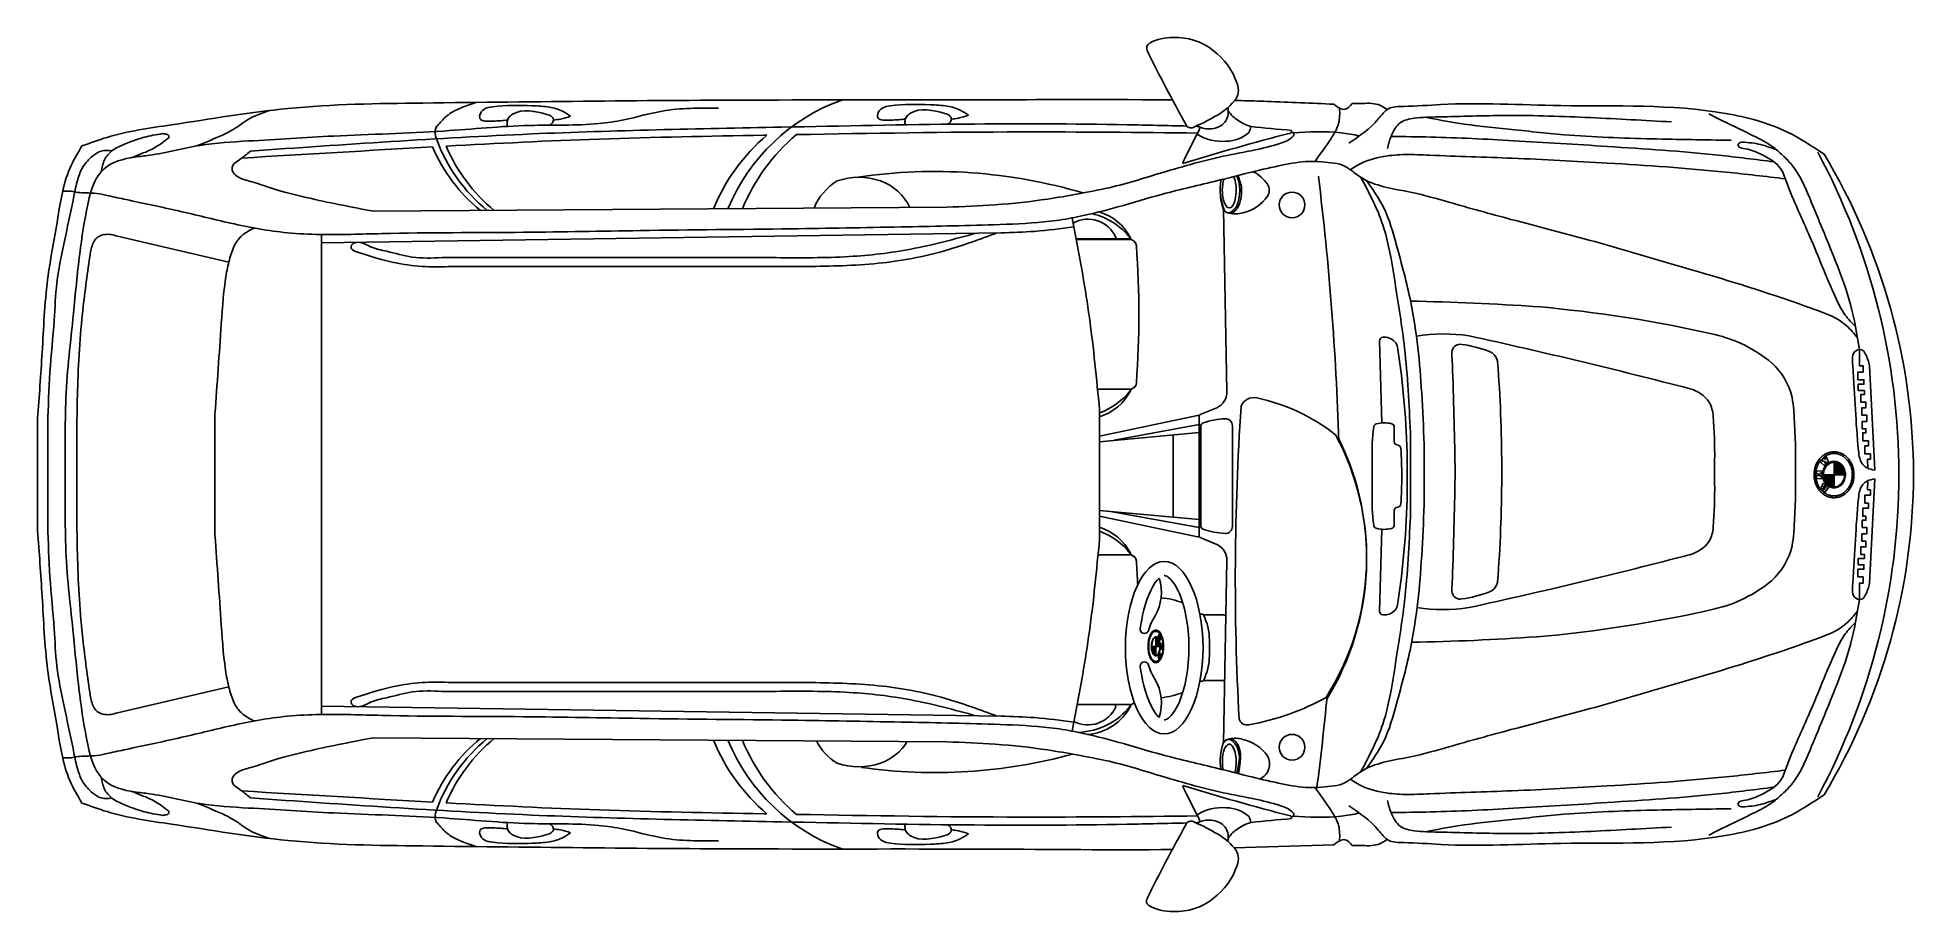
# Model space of a CAD drawing. Header units: millimetres. Extents: x -3222 to 0, y -751 to 751.
import ezdxf

# ---------------------------------------------------------------- set-up
doc = ezdxf.new("R2010")
doc.units = ezdxf.units.MM
doc.layers.add('ceco.net 205', color=7, linetype='Continuous')

msp = doc.modelspace()

# ---------------------------------------------------------------- linework, layer by layer
at = {"layer": 'ceco.net 205'}
for p, q in [((-1660.4, 459.3), (-2645.4, 452.1)), ((-1185.3, 455.5), (-1179.2, 142.3)), ((-2893.8, 364.6), (-3084.9, 409.4)), ((-2734.3, 398.1), (-1567.2, 415.2)), ((-2734.3, 0), (-2734.3, 412.2)), ((-1438.4, 405.1), (-1344.9, 405.1)), ((-1438.2, 403.8), (-1346.4, 403.8)), ((-1953.3, 372.5), (-2527.3, 372.5)), ((-1901.1, 357.2), (-2511.7, 357.2)), ((-917.1, 229.6), (-913.5, 88.5)), ((-66.2, 7.4), (-75.3, 186.7)), ((-1401.5, 146.4), (-1346.4, 146.4)), ((-2917.6, 0), (-2917.6, 104.2)), ((-1398, 0), (-1398, 111.2)), ((-1229.8, 101.4), (-1398, 65.9)), ((-1226.9, 100.5), (-1226.9, -2.7)), ((-1196.9, 114.6), (-1225.4, 102.8)), ((-3222.4, 0), (-3222.4, 96.3)), ((-3204.9, 87.1), (-3204.9, 0)), ((-3174.6, 89.1), (-3174.6, 0)), ((-3154.8, 82.4), (-3154.8, 0)), ((-1226.9, 71.9), (-1398, 56.3)), ((-1226.9, 85.8), (-1373, 59.2)), ((-1271.6, 67.8), (-1271.6, -2.7)), ((-1224.3, 82.9), (-1224.3, -2.7)), ((-1169.8, 83.7), (-1169.8, -89.2)), ((-891.9, 56.7), (-891.9, 81.5)), ((-864.1, 0), (-864.1, 72)), ((-886.4, 50.7), (-885.9, 50.6)), ((-840.6, 0), (-840.6, 51.8)), ((-3222.4, 0), (-3222.4, -96.3)), ((-3204.9, -87.1), (-3204.9, 0)), ((-3174.6, -89.1), (-3174.6, 0)), ((-3154.8, -82.4), (-3154.8, 0)), ((-2917.6, 0), (-2917.6, -104.2)), ((-2734.3, 0), (-2734.3, -412.2)), ((-1398, 0), (-1398, -111.2)), ((-929.9, -2.7), (-929.9, 25.4)), ((-869.7, -2.7), (-869.7, 25.4)), ((-864.1, 0), (-864.1, -72)), ((-840.6, 0), (-840.6, -51.8)), ((-787.4, 14.4), (-787.4, 4.8)), ((-787.4, -4.8), (-787.4, 4.8)), ((-707.2, 14.4), (-707.2, 4.8)), ((-707.2, -4.8), (-707.2, 4.8)), ((-341.6, 4.8), (-341.6, 24.5)), ((-341.6, 4.8), (-341.6, -15)), ((-202.7, 16.5), (-202.7, 4.8)), ((-202.7, -7), (-202.7, 4.8)), ((-166.5, 5.9), (-166.9, 2.2)), ((-166.9, 2.2), (-160.2, -0.4)), ((-156.7, 6.3), (-166.5, 5.9)), ((-161.1, 2.5), (-157.2, 2.7)), ((-157.1, 0.9), (-161.1, 2.5)), ((-158.1, 24.5), (-160.3, 21.9)), ((-160.3, 21.9), (-152.6, 15.1)), ((-155.2, 21.9), (-158.1, 24.5)), ((-157.2, 2.7), (-156.7, 6.3)), ((-157.1, -1.7), (-157.1, 0.9)), ((-154.5, 28.3), (-156.9, 26.1)), ((-156.9, 26.1), (-155.2, 21.9)), ((-151.3, 25.5), (-154.5, 28.3)), ((-150.2, 31.2), (-152.9, 29.4)), ((-152.9, 29.4), (-151.3, 25.5)), ((-150.6, 17.6), (-152.6, 22.8)), ((-152.6, 22.8), (-148.7, 19.3)), ((-152.6, 15.1), (-150.6, 17.6)), ((-146.1, 21), (-150.2, 31.2)), ((-148.7, 19.3), (-146.1, 21)), ((-136.5, 20.9), (-136.5, -21.4)), ((-135.4, -0.2), (-135.4, 20.9)), ((-134.2, -0.2), (-134.2, 20.8)), ((-133.1, -0.2), (-133.1, 20.6)), ((-131.9, -0.2), (-131.9, 20.3)), ((-130.8, -0.2), (-130.8, 19.9)), ((-129.7, -0.2), (-129.7, 19.4)), ((-128.5, -0.2), (-128.5, 18.8)), ((-127.4, -0.2), (-127.4, 18.1)), ((-126.2, -0.2), (-126.2, 17.2)), ((-125.1, -0.2), (-125.1, 16.2)), ((-124, -0.2), (-124, 15.1)), ((-122.8, -0.2), (-122.8, 13.7)), ((-121.7, -0.2), (-121.7, 11.9)), ((-120.5, -0.2), (-120.5, 9.9)), ((-119.4, -0.2), (-119.4, 7)), ((-1271.6, -73.3), (-1271.6, -2.7)), ((-1226.9, -106), (-1226.9, -2.7)), ((-1224.3, -88.3), (-1224.3, -2.7)), ((-929.9, -2.7), (-929.9, -30.8)), ((-869.7, -2.7), (-869.7, -30.8)), ((-160.2, -0.4), (-166.9, -3.1)), ((-166.9, -3.1), (-166.5, -6.8)), ((-166.5, -6.8), (-156.7, -7.2)), ((-161.1, -3.4), (-157.1, -1.7)), ((-157.2, -3.6), (-161.1, -3.4)), ((-158, -25.4), (-152.1, -31)), ((-156.7, -7.2), (-157.2, -3.6)), ((-153.1, -26.6), (-155.4, -24.4)), ((-118.3, -0.3), (-154.7, -0.3)), ((-154.5, -23), (-152.2, -25.2)), ((-153.6, -7.4), (-153.6, -0.2)), ((-153.4, -20.9), (-150.9, -23.3)), ((-152.2, -25.2), (-153.1, -26.6)), ((-152.5, -10.3), (-152.5, -0.2)), ((-149.9, -21.9), (-152.5, -19.6)), ((-146, -22.2), (-152.2, -16.4)), ((-152.1, -31), (-146, -22.2)), ((-151.3, -12.5), (-151.3, -0.2)), ((-150.9, -23.3), (-149.9, -21.9)), ((-150.2, -14.2), (-150.2, -0.2)), ((-149, -15.6), (-149, -0.2)), ((-147.9, -16.7), (-147.9, -0.2)), ((-146.8, -17.7), (-146.8, -0.2)), ((-145.6, -18.6), (-145.6, -0.2)), ((-144.5, -19.3), (-144.5, -0.2)), ((-143.3, -19.9), (-143.3, -0.2)), ((-142.2, -20.4), (-142.2, -0.2)), ((-141.1, -20.8), (-141.1, -0.2)), ((-139.9, -21.1), (-139.9, -0.2)), ((-138.8, -21.3), (-138.8, -0.2)), ((-137.6, -21.4), (-137.6, -0.2)), ((-66.2, -7.4), (-75.3, -186.7)), ((-1226.9, -77.3), (-1398, -61.8)), ((-1226.9, -91.2), (-1379.4, -63.5)), ((-891.9, -62.1), (-891.9, -86.9)), ((-886.4, -56.1), (-885.9, -56.1)), ((-1229.8, -106.8), (-1398, -71.3)), ((-917.1, -235.1), (-913.5, -94)), ((-1196.9, -120), (-1225.4, -108.2)), ((-1400.6, -137.9), (-1346.4, -137.9)), ((-1185.3, -461), (-1179.2, -147.7)), ((-1219.8, -240.9), (-1187, -240.9)), ((-1301.4, -279.7), (-1301.4, -310.8)), ((-1301, -279.7), (-1301, -295.3)), ((-1300.6, -279.8), (-1300.6, -295.3)), ((-1300.1, -280), (-1300.1, -295.3)), ((-1299.7, -280.2), (-1299.7, -295.3)), ((-1299.2, -280.5), (-1299.2, -295.3)), ((-1298.8, -280.9), (-1298.8, -295.3)), ((-1298.3, -281.4), (-1298.3, -295.3)), ((-1297.9, -281.9), (-1297.9, -295.3)), ((-1295.4, -273.5), (-1297.8, -279.8)), ((-1297.8, -279.8), (-1295.3, -283.9)), ((-1297.4, -282.5), (-1297.4, -295.3)), ((-1297, -283.3), (-1297, -295.3)), ((-1296.6, -284.1), (-1296.6, -295.3)), ((-1295.8, -279), (-1296.2, -280)), ((-1296.2, -280), (-1295.2, -281.7)), ((-1296.1, -285.2), (-1296.1, -295.3)), ((-1294.9, -280.7), (-1295.8, -279)), ((-1295.7, -286.6), (-1295.7, -295.3)), ((-1293.1, -277.5), (-1295.4, -273.5)), ((-1295.3, -277.7), (-1295, -276.7)), ((-1294.4, -279.2), (-1295.3, -277.7)), ((-1295.2, -288.1), (-1295.2, -295.3)), ((-1295, -276.7), (-1294.1, -278.2)), ((-1209.4, -284.2), (-1209.4, -297.5)), ((-1294.4, -295.3), (-1308.5, -295.3)), ((-1308.1, -295.3), (-1308.1, -300.4)), ((-1307.7, -295.3), (-1307.7, -302.6)), ((-1307.2, -295.3), (-1307.2, -304.1)), ((-1306.8, -295.3), (-1306.8, -305.4)), ((-1306.3, -295.3), (-1306.3, -306.4)), ((-1305.9, -295.3), (-1305.9, -307.3)), ((-1305.4, -295.3), (-1305.4, -308)), ((-1305, -295.3), (-1305, -308.7)), ((-1304.6, -295.3), (-1304.6, -309.1)), ((-1304.1, -295.3), (-1304.1, -309.6)), ((-1303.7, -295.3), (-1303.7, -310)), ((-1303.2, -295.3), (-1303.2, -310.3)), ((-1302.8, -295.3), (-1302.8, -310.5)), ((-1302.3, -295.3), (-1302.3, -310.7)), ((-1301.9, -295.3), (-1301.9, -310.8)), ((-1296.7, -309.3), (-1297.7, -310.5)), ((-1297.7, -310.5), (-1296.1, -317.8)), ((-1295.2, -311.8), (-1296.7, -309.3)), ((-1296.1, -317.8), (-1295.1, -316.5)), ((-1295.2, -306.3), (-1296, -308.1)), ((-1296, -308.1), (-1295.2, -311.8)), ((-1295.1, -316.5), (-1295.7, -313.7)), ((-1295.7, -313.7), (-1294.4, -315.7)), ((-1292.2, -311.2), (-1295.2, -306.3)), ((-1294.8, -290.1), (-1294.8, -295.3)), ((-1294.4, -315.7), (-1293.5, -314.2)), ((-1293.5, -314.2), (-1294.2, -311.2)), ((-1294.2, -311.2), (-1293, -313)), ((-1289.8, -290.7), (-1293.6, -290.4)), ((-1293.6, -290.4), (-1293.4, -293)), ((-1293.4, -297.5), (-1293.6, -300.1)), ((-1293.6, -300.1), (-1289.8, -299.8)), ((-1293.4, -293), (-1291.8, -293.2)), ((-1291.8, -293.2), (-1293.4, -294.3)), ((-1293.4, -294.3), (-1293.4, -296.2)), ((-1293.4, -296.2), (-1291.8, -297.4)), ((-1291.8, -297.4), (-1293.4, -297.5)), ((-1293, -313), (-1292.2, -311.2)), ((-1292.2, -295.3), (-1289.6, -293.4)), ((-1289.6, -297.1), (-1292.2, -295.3)), ((-1289.6, -293.4), (-1289.8, -290.7)), ((-1289.8, -299.8), (-1289.6, -297.1)), ((-1209.4, -310.8), (-1209.4, -297.5)), ((-1219.8, -354.1), (-1187, -354.1)), ((-2893.8, -364.6), (-3084.9, -409.4)), ((-1953.3, -372.5), (-2527.3, -372.5)), ((-1901.1, -357.2), (-2511.7, -357.2)), ((-2734.3, -398.1), (-1567.2, -415.2)), ((-1436.6, -395.3), (-1346.4, -395.3)), ((-1660.4, -459.3), (-2645.4, -452.1)), ((-995.6, -636), (-1166.9, -641.1))]:
    msp.add_line(p, q, dxfattribs=at)
for points in [[(-93, 214.8), (-93, 186.7), (-86.7, 186.7), (-86.7, 175.9), (-95.5, 175.9), (-95.5, 162.7), (-85.2, 162.7), (-85.2, 154.9), (-95, 154.9), (-95, 144.1), (-84.2, 144.1), (-84.2, 137.3), (-90.6, 137.3), (-90.6, 124.5), (-81.8, 124.5), (-81.8, 114.8), (-88.6, 114.8), (-88.6, 102), (-80.3, 102), (-80.3, 90.8), (-88.1, 90.8), (-88.1, 78.5), (-81.8, 78.5), (-81.8, 71.7), (-87.2, 71.7), (-87.2, 58), (-77.4, 58), (-77.4, 49.2), (-83.3, 49.2), (-83.3, 35.5), (-73.9, 35.5), (-73.9, 26.2), (-73.9, 26.2), (-78.8, 26.2), (-78.2, 10.7)], [(-93, -214.8), (-93, -186.7), (-86.7, -186.7), (-86.7, -175.9), (-95.5, -175.9), (-95.5, -162.7), (-85.2, -162.7), (-85.2, -154.9), (-95, -154.9), (-95, -144.1), (-84.2, -144.1), (-84.2, -137.3), (-90.6, -137.3), (-90.6, -124.5), (-81.8, -124.5), (-81.8, -114.8), (-88.6, -114.8), (-88.6, -102), (-80.3, -102), (-80.3, -90.8), (-88.1, -90.8), (-88.1, -78.5), (-81.8, -78.5), (-81.8, -71.7), (-87.2, -71.7), (-87.2, -58), (-77.4, -58), (-77.4, -49.2), (-83.3, -49.2), (-83.3, -35.5), (-73.9, -35.5), (-73.9, -26.2), (-73.9, -26.2), (-78.8, -26.2), (-78.2, -10.7)]]:
    msp.add_lwpolyline(points, dxfattribs=at)
for centre in [(-1067.5, 463), (-1067.5, -468.5)]:
    msp.add_circle(centre, 22.1, dxfattribs=at)
for centre, radius, start, end in [((-1307.1, 732.5), 10, 118.7222, 205.9998), ((-1275.4, 674.6), 75.9, 86.8885, 118.7222), ((-1266, 650.1), 100.5, 51.156, 93.0101), ((916.6, 1817), 2484.1, 205.9998, 209.3181), ((-1271.9, 635.2), 115.9, 18.2707, 53.5158), ((-1188.9, 660.4), 29.3, 320.1808, 22.3259), ((-1727.4, 328.6), 334.5, 109.8487, 157.5242), ((-1362, 890.1), 319.2, 292.9723, 300.4088), ((-1257, 721.5), 120.8, 297.9331, 318.5838), ((-1203.7, 621.8), 26.5, 301.4685, 352.787), ((-1204.7, 623.7), 27.8, 349.0337, 13.8739), ((-1131.1, 654.9), 54.9, 213.2831, 234.4675), ((-1752.3, 328.6), 334.5, 130.5491, 157.5242), ((-1702.6, 328.6), 334.5, 130.3068, 157.5242), ((270.2, -4520.9), 5280.5, 104.7068, 106.7914), ((-1241.3, 603.9), 8.61, 201.7348, 296.8655), ((-2340.6, 1118), 1231.2, 332.4857, 334.1515), ((-1288, 617.1), 66, 327.1202, 340.9506), ((-1187.5, 654.4), 82.2, 238.369, 274.9571), ((-1210.1, 634.4), 40.7, 239.9373, 299.7932), ((-1238.8, 599.1), 13.7, 344.6461, 349.8242), ((-1181.2, 631.6), 59.2, 270.7781, 311.8209), ((-1121.6, 662.3), 66.5, 231.5427, 255.3157), ((-1155, 597.4), 16.5, 323.1341, 1.9627), ((-979, 1866.4), 1278.4, 262.8361, 265.9899), ((-1071.4, 589.8), 3.28, 288.3859, 24.1975), ((-2281.4, 674.4), 285.1, 203.0588, 230.7676), ((-2269.4, 674.4), 285.1, 200.0378, 230.7676), ((-2257.4, 674.4), 285.1, 202.7765, 230.7676), ((-4147.1, 1857.1), 3179.8, 335.4226, 335.7142), ((-1193.8, 0.2), 1168.7, 359.9881, 28.2709), ((-1071.1, -2.4), 1071.1, 0.1297, 31.0655), ((-1680.3, -370.6), 891.1, 73.4587, 98.5365), ((-1167.7, 457.8), 70.9, 35.2082, 61.601), ((-1798.6, 421.4), 96.9, 121.2997, 158.0721), ((-1811.6, 398.5), 112.1, 70.5155, 109.4845), ((-1803.6, 421.1), 88.2, 25.3492, 70.5155), ((-1096.2, 489.5), 94.5, 169.6647, 202.6273), ((-1096.2, 487), 94.5, 179.2381, 198.9275), ((-1124.6, 488.2), 18.1, 324.7918, 35.2082), ((-5951, -96.1), 4966.2, 1.7729, 7.0408), ((-1174.5, 460.7), 11.9, 201.473, 266.4001), ((-1167.7, 518.7), 70.9, 282.9688, 324.7918), ((-1417.9, 386.6), 52, 23.4664, 119.597), ((-1439, 331.7), 119.8, 38.4921, 76.3753), ((-1424.9, 364.8), 90.2, 27.3308, 73.0533), ((-1164.9, 491.8), 44.2, 256.5286, 287.3033), ((-1371.6, 406.6), 1.51, 270, 23.4664), ((-1346.9, 391.7), 12.1, 3.9054, 90), ((-1346.4, 405.3), 1.51, 270, 38.4921), ((-1351.4, 403.5), 7.15, 359.7502, 22.3024), ((-2965.1, 275.1), 1634.5, 355.878, 4.122), ((-945.6, -4039.9), 4338.5, 86.0495, 88.9211), ((-846, -1982.2), 2279.3, 77.2073, 84.982), ((-911.1, 229.8), 6.03, 96.3627, 181.4535), ((-909, 211), 24.9, 43.5367, 96.3627), ((-904, 215.7), 18.1, 8.7902, 43.5367), ((-807.1, -53.3), 294.8, 81.4466, 99.1302), ((-2946.5, -9708.8), 10183.8, 75.42537, 77.6203), ((-395.6, 8.6), 238.1, 50.3999, 76.8416), ((-2291.5, 1.2), 1422, 0.9749, 8.7902), ((-756.2, 206.5), 36.9, 169.9749, 178.2179), ((9486.1, 713.8), 10291.6, 182.81869, 182.92443), ((-778.6, 209.3), 14.4, 78.2565, 165.1685), ((-803.8, 16.7), 208.6, 68.8091, 82.2362), ((-737.5, 188.3), 24.6, 56.2653, 68.3033), ((-736.5, 190.1), 22.5, 8.5311, 55.9559), ((-3108.1, 10.3), 2400.8, 0.097, 4.3754), ((-8311.9, -99.4), 7525.3, 0.86615, 2.19413), ((-326.9, 102.5), 122.3, 14.0104, 47.1395), ((-1439, 218.5), 119.8, 290.0063, 321.5079), ((-1424.9, 185.3), 90.2, 287.3061, 332.6692), ((-1346.9, 158.4), 12.1, 270, 356.0946), ((-1346.4, 144.8), 1.51, 321.5079, 90), ((-1351.4, 146.6), 7.15, 337.6976, 0.2498), ((-1346.9, 158.4), 12.1, 300.2373, 356.0946), ((-1209.3, 142), 30.1, 294.4196, 0.5732), ((-1132.7, 108), 24.1, 78.1709, 158.8866), ((-1194.4, -186.8), 325.2, 51.6722, 78.1709), ((-399.1, 90.5), 58.8, 34.7268, 75.0119), ((-447.3, 92.4), 242.2, 4.2535, 9.4326), ((-1229.3, 99), 2.41, 0, 101.9127), ((-1224.5, 100.5), 2.41, 112.4527, 180), ((3303.7, -179.4), 4468.6, 176.2014, 183.0877), ((-403.4, 96.1), 59.6, 3.9951, 27.8706), ((-1199, 35), 857.5, 359.3024, 4.368), ((-1154.1, 33.2), 951.5, 358.9941, 4.6513), ((-1218.3, 82.9), 6.03, 108.6626, 180), ((-1175.2, -44.6), 140.6, 92.9773, 108.6626), ((-1181.9, 83.7), 12.1, 0, 92.9773), ((-1387.7, -143.3), 448.2, 327.6682, 28.1825), ((-587.8, 37.2), 342.3, 172.5076, 181.9825), ((-921.2, 81), 6.03, 105.2233, 172.5076), ((-908.8, 35.3), 53.4, 76.8011, 105.2233), ((-898, 81.5), 6.03, 0, 76.8011), ((-1401.7, -143.8), 462.4, 328.4656, 26.3057), ((-885.9, 56.7), 6.03, 180, 265.2052), ((-886.4, 44.6), 6.03, 2.9536, 85.2052), ((-2044.1, -15.1), 1165.3, 0.6097, 2.9536), ((-133.6, 4.1), 35.8, 127.7117, 139.166), ((-135.3, 6.3), 33, 115.6207, 127.7071), ((-135.4, 5.8), 30.5, 115.6207, 127.7071), ((-136.2, 8.1), 30.9, 102.9815, 115.6001), ((-136.2, 7.5), 28.5, 102.9815, 115.6001), ((-136.5, 9.2), 29.8, 90.0203, 102.9467), ((-136.5, 8.5), 27.5, 90.0203, 102.9467), ((-136.5, 9.2), 29.8, 77.0533, 89.9797), ((-136.5, 8.5), 27.5, 77.0533, 89.9797), ((-136.8, 7.5), 28.5, 64.3999, 77.0185), ((-136.8, 8.1), 30.9, 64.3999, 77.0185), ((-137.6, 5.8), 30.5, 52.2929, 64.3793), ((-137.7, 6.3), 33, 52.2929, 64.3793), ((-139.4, 4.1), 35.8, 40.834, 52.2883), ((-125.4, -0.4), 45.3, 170.2305, 180.0117), ((-126.6, -0.2), 44.1, 160.2871, 170.2534), ((-128.8, 0.6), 41.8, 149.9808, 160.308), ((-126.2, -0.4), 41.8, 170.2305, 180.0117), ((-127.4, -0.2), 40.7, 160.2871, 170.2534), ((-129.4, 0.5), 38.6, 149.9808, 160.308), ((-131.3, 2.1), 38.8, 139.1576, 149.9974), ((-1193.8, -0.2), 1168.7, 331.7291, 0.0119), ((-131.7, 1.9), 35.9, 139.1576, 149.9974), ((-133.8, 3.7), 33, 127.7117, 139.166), ((-130.1, -0.2), 26.1, 170.2305, 180.0117), ((-130.8, -0.1), 25.4, 160.2871, 170.2534), ((-132, 0.3), 24.1, 149.9808, 160.308), ((-130.1, -0.2), 24.6, 170.2305, 180.0117), ((-130.8, -0.1), 23.8, 160.2871, 170.2534), ((-132, 0.3), 22.5, 149.9808, 160.308), ((-133.5, 1.2), 22.4, 139.1576, 149.9974), ((-133.5, 1.2), 20.8, 139.1576, 149.9974), ((-134.8, 2.4), 20.6, 127.7117, 139.166), ((-134.8, 2.4), 19.1, 127.7117, 139.166), ((-135.8, 3.6), 19, 115.6207, 127.7071), ((-135.8, 3.6), 17.5, 115.6207, 127.7071), ((-136.3, 4.7), 17.8, 102.9815, 115.6001), ((-136.3, 4.7), 16.3, 102.9815, 115.6001), ((-136.5, 5.3), 17.2, 90.0203, 102.9467), ((-136.5, 5.3), 15.6, 90.0203, 102.9467), ((-136.5, 5.3), 17.2, 77.0533, 89.9797), ((-136.5, 5.3), 15.6, 77.0533, 89.9797), ((-136.7, 4.7), 16.3, 64.3999, 77.0185), ((-136.7, 4.7), 17.8, 64.3999, 77.0185), ((-137.2, 3.6), 17.5, 52.2929, 64.3793), ((-137.2, 3.6), 19, 52.2929, 64.3793), ((-138.2, 2.4), 19.1, 40.834, 52.2883), ((-138.2, 2.4), 20.6, 40.834, 52.2883), ((-139.5, 1.2), 20.8, 30.0026, 40.8424), ((-139.5, 1.2), 22.4, 30.0026, 40.8424), ((-141, 0.3), 22.5, 19.692, 30.0192), ((-141, 0.3), 24.1, 19.692, 30.0192), ((-142.2, -0.1), 23.8, 9.7466, 19.7129), ((-139.2, 3.7), 33, 40.834, 52.2883), ((-142.9, -0.2), 24.6, 359.9883, 9.7695), ((-142.2, -0.1), 25.4, 9.7466, 19.7129), ((-142.9, -0.2), 26.1, 359.9883, 9.7695), ((-141.3, 1.9), 35.9, 30.0026, 40.8424), ((-141.7, 2.1), 38.8, 30.0026, 40.8424), ((-143.6, 0.5), 38.6, 19.692, 30.0192), ((-144.2, 0.6), 41.8, 19.692, 30.0192), ((-145.6, -0.2), 40.7, 9.7466, 19.7129), ((-146.8, -0.4), 41.8, 359.9883, 9.7695), ((-146.4, -0.2), 44.1, 9.7466, 19.7129), ((-147.6, -0.4), 45.3, 359.9883, 9.7695), ((-587.8, -42.6), 342.3, 178.0175, 187.4924), ((-2291.5, -6.6), 1422, 351.2098, 359.0251), ((-2044.1, 9.7), 1165.3, 357.0464, 359.3903), ((-8311.9, 108.9), 7525.3, 357.80587, 359.13385), ((-3108.1, -0.7), 2400.8, 355.6246, 359.903), ((-1199, -25.4), 857.5, 355.632, 0.6976), ((-1154.1, -23.7), 951.5, 355.3487, 1.0059), ((-125.4, -0.5), 45.3, 179.9883, 189.7695), ((-126.6, -0.7), 44.1, 189.7466, 199.7129), ((-126.2, -0.5), 41.8, 179.9883, 189.7695), ((-128.8, -1.5), 41.8, 199.692, 210.0192), ((-127.4, -0.7), 40.7, 189.7466, 199.7129), ((-129.4, -1.4), 38.6, 199.692, 210.0192), ((-131.3, -2.9), 38.8, 210.0026, 220.8424), ((-131.7, -2.7), 35.9, 210.0026, 220.8424), ((-133.6, -5), 35.8, 220.834, 232.2883), ((-155.6, -23.1), 3.37, 164.8034, 174.885), ((-155.6, -23.1), 3.43, 174.8602, 184.8393), ((-155.6, -23.1), 3.38, 184.8145, 194.8901), ((-155.8, -23.1), 3.23, 154.4487, 164.8269), ((-155.8, -23.1), 3.24, 194.8665, 205.2331), ((-133.8, -4.6), 33, 220.834, 232.2883), ((-156, -23), 3.02, 143.6181, 154.4688), ((-156, -23.2), 3.03, 205.2128, 216.0471), ((-156.2, -22.8), 2.78, 132.1729, 143.6312), ((-156.2, -23.4), 2.79, 216.0337, 227.4724), ((-156.3, -22.7), 2.56, 120.049, 132.1738), ((-156.4, -22.5), 2.38, 107.2993, 120.0333), ((-156.4, -22.4), 2.27, 94.1188, 107.2665), ((-153.1, -18.9), 3.73, 168.5831, 178.6466), ((-153, -18.9), 3.75, 178.6213, 188.6572), ((-153.1, -19), 3.65, 188.6324, 198.8416), ((-153.2, -18.9), 3.61, 158.3168, 168.6076), ((-153.4, -18.8), 3.4, 147.6336, 158.3388), ((-130.1, -0.3), 26.1, 179.9883, 189.7695), ((-153.6, -18.7), 3.15, 136.3748, 147.6499), ((-130.8, -0.4), 25.4, 189.7466, 199.7129), ((-153.8, -18.5), 2.89, 124.4433, 136.3808), ((-154.7, -23.7), 0.97, 156.2146, 166.3474), ((-154.7, -23.7), 1.01, 166.3248, 176.1989), ((-154.7, -23.7), 1.02, 176.1753, 185.9758), ((-154.7, -23.7), 1, 185.9524, 195.8677), ((-154.8, -23.8), 0.959, 195.8455, 206.0588), ((-154.9, -23.7), 0.843, 134.5578, 145.6862), ((-154.8, -23.7), 0.912, 145.6723, 156.2344), ((-154.8, -23.8), 0.897, 206.04, 216.7165), ((-154.9, -23.8), 0.828, 216.7043, 227.9699), ((-153.9, -18.3), 2.67, 111.8457, 124.4338), ((-154.9, -23.6), 0.775, 122.7937, 134.5615), ((-154.9, -23.6), 0.719, 110.4033, 122.7826), ((-154.9, -23.5), 0.681, 97.5403, 110.3758), ((-154.9, -23.5), 0.666, 84.4801, 97.5011), ((-154, -18.2), 2.51, 98.728, 111.8182), ((-155, -23.5), 0.677, 71.5566, 84.44), ((-130.1, -0.3), 24.6, 179.9883, 189.7695), ((-132, -0.8), 24.1, 199.692, 210.0192), ((-155, -23.6), 0.712, 59.065, 71.5268), ((-155, -23.6), 0.766, 47.1858, 59.0513), ((-130.8, -0.4), 23.8, 189.7466, 199.7129), ((-154, -18.1), 2.45, 85.3736, 98.6869), ((-135.4, -6.6), 30.5, 232.2929, 244.3793), ((-154, -18.2), 2.49, 72.138, 85.3304), ((-152.7, -20.2), 0.97, 156.091, 166.2145), ((-152.7, -20.3), 1.01, 166.192, 176.055), ((-152.7, -20.3), 1.02, 176.0316, 185.8184), ((-152.7, -20.3), 1, 185.795, 195.6935), ((-152.8, -20.3), 0.96, 195.6714, 205.8638), ((-1071.1, 2.4), 1071.1, 328.9345, 359.8703), ((-152.8, -20.2), 0.911, 145.5572, 156.1107), ((-152.8, -20.3), 0.899, 205.845, 216.4966), ((-152.9, -20.2), 0.843, 134.4516, 145.571), ((-152.9, -20.3), 0.829, 216.4843, 227.7215), ((-152.9, -20.1), 0.775, 122.6978, 134.4552), ((-152.9, -20.1), 0.718, 110.3201, 122.6866), ((-132, -0.8), 22.5, 199.692, 210.0192), ((-154, -18.3), 2.61, 59.3421, 72.1055), ((-152.9, -20), 0.681, 97.4725, 110.2926), ((-152.9, -20), 0.666, 84.43, 97.4335), ((-133.5, -1.7), 22.4, 210.0026, 220.8424), ((-152.9, -20), 0.677, 71.525, 84.3901), ((-154.1, -18.5), 2.81, 47.1843, 59.3271), ((-153, -20.1), 0.712, 59.0514, 71.4954), ((-153, -20.1), 0.766, 47.1887, 59.0378), ((-133.5, -1.7), 20.8, 210.0026, 220.8424), ((-134.8, -2.9), 20.6, 220.834, 232.2883), ((-134.8, -2.9), 19.1, 220.834, 232.2883), ((-135.8, -4.1), 19, 232.2929, 244.3793), ((-135.8, -4.1), 17.5, 232.2929, 244.3793), ((-136.3, -5.2), 17.8, 244.3999, 257.0185), ((-136.3, -5.2), 16.3, 244.3999, 257.0185), ((-136.5, -5.8), 17.2, 257.0533, 269.9797), ((-136.5, -5.8), 15.6, 257.0533, 269.9797), ((-136.5, -5.8), 15.6, 270.0203, 282.9467), ((-136.5, -5.8), 17.2, 270.0203, 282.9467), ((-136.7, -5.2), 16.3, 282.9815, 295.6001), ((-136.7, -5.2), 17.8, 282.9815, 295.6001), ((-137.2, -4.1), 17.5, 295.6207, 307.7071), ((-137.2, -4.1), 19, 295.6207, 307.7071), ((-138.2, -2.9), 19.1, 307.7117, 319.166), ((-138.2, -2.9), 20.6, 307.7117, 319.166), ((-137.6, -6.6), 30.5, 295.6207, 307.7071), ((-139.5, -1.7), 20.8, 319.1576, 329.9974), ((-139.5, -1.7), 22.4, 319.1576, 329.9974), ((-141, -0.8), 22.5, 329.9808, 340.308), ((-141, -0.8), 24.1, 329.9808, 340.308), ((-142.2, -0.4), 23.8, 340.2871, 350.2534), ((-139.2, -4.6), 33, 307.7117, 319.166), ((-142.9, -0.3), 24.6, 350.2305, 0.0117), ((-142.2, -0.4), 25.4, 340.2871, 350.2534), ((-139.4, -5), 35.8, 307.7117, 319.166), ((-142.9, -0.3), 26.1, 350.2305, 0.0117), ((-141.3, -2.7), 35.9, 319.1576, 329.9974), ((-141.7, -2.9), 38.8, 319.1576, 329.9974), ((-143.6, -1.4), 38.6, 329.9808, 340.308), ((-144.2, -1.5), 41.8, 329.9808, 340.308), ((-145.6, -0.7), 40.7, 340.2871, 350.2534), ((-146.8, -0.5), 41.8, 350.2305, 0.0117), ((-146.4, -0.7), 44.1, 340.2871, 350.2534), ((-147.6, -0.5), 45.3, 350.2305, 0.0117), ((-885.9, -62.1), 6.03, 94.7948, 180), ((-886.4, -50.1), 6.03, 274.7948, 357.0464), ((-135.3, -7.2), 33, 232.2929, 244.3793), ((-136.2, -9), 30.9, 244.3999, 257.0185), ((-136.2, -8.4), 28.5, 244.3999, 257.0185), ((-136.5, -10.1), 29.8, 257.0533, 269.9797), ((-136.5, -9.3), 27.5, 257.0533, 269.9797), ((-136.5, -9.3), 27.5, 270.0203, 282.9467), ((-136.5, -10.1), 29.8, 270.0203, 282.9467), ((-136.8, -8.4), 28.5, 282.9815, 295.6001), ((-136.8, -9), 30.9, 282.9815, 295.6001), ((-137.7, -7.2), 33, 295.6207, 307.7071), ((-1424.9, -176.8), 90.2, 27.3308, 72.6939), ((-1218.3, -88.3), 6.03, 180, 251.3374), ((-1175.2, 39.2), 140.6, 251.3374, 267.0227), ((-1181.9, -89.2), 12.1, 267.0227, 0), ((-921.2, -86.5), 6.03, 187.4924, 254.7767), ((-908.8, -40.8), 53.4, 254.7767, 283.1989), ((-898, -86.9), 6.03, 283.1989, 0), ((-403.4, -86.6), 59.6, 332.1294, 356.0049), ((-1439, -210), 119.8, 38.4921, 69.9937), ((-1229.3, -104.5), 2.41, 258.0873, 0), ((-1224.5, -106), 2.41, 180, 247.5473), ((-1209.3, -147.4), 30.1, 359.4268, 65.5804), ((-399.1, -81), 58.8, 284.9881, 325.2732), ((-326.9, -92.9), 122.3, 312.8605, 345.9896), ((-447.3, -82.8), 242.2, 350.5674, 355.7465), ((-1346.9, -149.9), 12.1, 3.9054, 90), ((-1346.4, -136.4), 1.51, 270, 38.4921), ((-1351.4, -138.2), 7.15, 359.7502, 22.3024), ((-1346.9, -149.9), 12.1, 3.9054, 59.7627), ((-2965.1, -266.6), 1634.5, 2.7109, 4.122), ((-2946.5, 9718.4), 10183.8, 282.3797, 284.57463), ((-1372.3, -202.5), 80.5, 329.2692, 17.8447), ((9486.1, -704.2), 10291.6, 177.07557, 177.18131), ((-736.5, -180.6), 22.5, 304.0441, 351.4689), ((-395.6, 0.9), 238.1, 283.1584, 309.6001), ((-1307.9, -357.9), 147.1, 68.9831, 83.9018), ((-904, -221.2), 18.1, 316.4633, 351.2098), ((-756.2, -197), 36.9, 181.7821, 190.0251), ((-778.6, -199.7), 14.4, 194.8315, 281.7435), ((-803.8, -7.1), 208.6, 277.7638, 291.1909), ((-737.5, -178.8), 24.6, 291.6967, 303.7347), ((-1227.2, -293.7), 90.8, 146.5785, 164.4847), ((-1222.6, -243.8), 4.09, 45.3725, 132.7733), ((-1304.9, -284.2), 95.5, 0, 26.9511), ((-1186.9, -250.9), 9.96, 53.9893, 90.4538), ((-911.1, -235.2), 6.03, 178.5465, 263.6373), ((-909, -216.4), 24.9, 263.6373, 316.4633), ((-807.1, 62.8), 294.8, 261.1046, 278.5534), ((-846, 1991.7), 2279.3, 275.018, 282.7927), ((-1321.1, -266), 7.21, 167.3837, 331.3638), ((-1256.5, -295.2), 58.3, 174.6283, 180.0202), ((-1261.5, -294.7), 53.3, 168.9454, 174.673), ((-1270.2, -293), 44.4, 162.5325, 169.0043), ((-1264.6, -294.8), 49.2, 168.9454, 174.673), ((-1272.6, -293.2), 41, 162.5325, 169.0043), ((-1280.5, -289.7), 33.6, 154.8269, 162.62), ((-1282.1, -290.1), 31, 154.8269, 162.62), ((-1289.9, -285.2), 23.2, 144.9664, 154.9622), ((-1290.8, -286), 21.4, 144.9664, 154.9622), ((-1278.4, -295), 30.7, 168.9454, 174.673), ((-1296.7, -280.3), 14.8, 131.6533, 145.1539), ((-1283.4, -293.9), 25.6, 162.5325, 169.0043), ((-1278.4, -295), 30.1, 168.9454, 174.673), ((-1297.1, -281.5), 13.6, 131.6533, 145.1539), ((-1283.4, -293.9), 25, 162.5325, 169.0043), ((-1289.3, -292.1), 19.4, 154.8269, 162.62), ((-1289.3, -292.1), 18.8, 154.8269, 162.62), ((-1294.8, -289.5), 13.4, 144.9664, 154.9622), ((-1300.4, -276.2), 9.29, 113.4028, 131.7784), ((-1294.8, -289.5), 12.7, 144.9664, 154.9622), ((-1300.4, -277.7), 8.58, 113.4028, 131.7784), ((-1298.7, -286.7), 8.52, 131.6533, 145.1539), ((-1298.7, -286.7), 7.89, 131.6533, 145.1539), ((-1300.8, -284.3), 5.36, 113.4028, 131.7784), ((-1301.4, -273.9), 6.73, 90.3545, 113.0981), ((-1300.8, -284.3), 4.74, 113.4028, 131.7784), ((-1301.4, -275.6), 6.22, 90.3545, 113.0981), ((-1301.4, -282.9), 3.88, 90.3545, 113.0981), ((-1301.4, -282.9), 3.26, 90.3545, 113.0981), ((-1301.5, -282.9), 3.26, 66.9019, 89.6455), ((-1301.5, -273.9), 6.73, 66.9019, 89.6455), ((-1301.5, -275.6), 6.22, 66.9019, 89.6455), ((-1301.5, -282.9), 3.88, 66.9019, 89.6455), ((-1302.1, -284.3), 4.74, 48.2216, 66.5972), ((-1302.1, -284.3), 5.36, 48.2216, 66.5972), ((-1302.5, -277.7), 8.58, 48.2216, 66.5972), ((-1304.2, -286.7), 7.89, 34.8461, 48.3467), ((-1302.5, -276.2), 9.29, 48.2216, 66.5972), ((-1304.2, -286.7), 8.52, 34.8461, 48.3467), ((-1308.1, -289.5), 12.7, 25.0378, 35.0336), ((-1308.1, -289.5), 13.4, 25.0378, 35.0336), ((-1305.8, -281.5), 13.6, 34.8461, 48.3467), ((-1313.6, -292.1), 18.8, 17.38, 25.1731), ((-1306.2, -280.3), 14.8, 34.8461, 48.3467), ((-1313.6, -292.1), 19.4, 17.38, 25.1731), ((-1319.5, -293.9), 25, 10.9957, 17.4675), ((-1294, -283.2), 1.49, 210.1785, 222.3301), ((-1294.9, -281.5), 0.406, 210.2035, 222.0222), ((-1295, -281.6), 0.253, 221.8381, 238.0265), ((-1295, -281.6), 0.168, 238.095, 259.3287), ((-1295, -281.6), 0.144, 259.9496, 283.4533), ((-1294.5, -283.5), 0.916, 222.1351, 238.9033), ((-1319.5, -293.9), 25.6, 10.9957, 17.4675), ((-1295, -281.6), 0.177, 284.0076, 304.583), ((-1324.5, -295), 30.1, 5.327, 11.0546), ((-1295.4, -281), 0.608, 21.8122, 30.8361), ((-1295.2, -281.4), 0.433, 319.8748, 331.1922), ((-1295.1, -281.5), 0.271, 304.5879, 320.0656), ((-1294.6, -283.8), 0.608, 239.0036, 261.0103), ((-1295.6, -281.1), 0.852, 14.7221, 21.9273), ((-1295.8, -281.1), 1.08, 8.6616, 14.7968), ((-1296, -281.2), 1.25, 3.1484, 8.7139), ((-1296, -281.2), 1.27, 352.3618, 357.8637), ((-1295.9, -281.2), 1.12, 346.417, 352.4113), ((-1295.6, -281.2), 0.898, 339.5314, 346.4863), ((-1295.4, -281.3), 0.653, 331.0314, 339.6372), ((-1296.1, -281.2), 1.32, 357.8222, 3.1907), ((-1294.6, -283.9), 0.533, 261.7044, 285.7049), ((-1312.1, -286), 21.4, 25.0378, 35.0336), ((-1294.7, -283.7), 0.676, 286.2437, 306.7715), ((-1294.2, -279.1), 0.253, 221.8517, 238.0713), ((-1294.1, -279), 0.406, 210.1998, 222.0363), ((-1294.3, -279.2), 0.144, 260.0424, 283.5754), ((-1294.3, -279.1), 0.168, 238.1414, 259.4176), ((-1294.9, -283.4), 1.06, 306.729, 321.9308), ((-1324.5, -295), 30.7, 5.327, 11.0546), ((-1294.3, -279.1), 0.272, 304.7066, 320.1701), ((-1294.3, -279.1), 0.177, 284.1292, 304.7043), ((-1294.6, -278.5), 0.603, 21.9693, 31.0541), ((-1294.6, -278.8), 0.655, 331.1211, 339.7178), ((-1294.4, -278.9), 0.435, 319.9783, 331.2821), ((-1295.4, -283), 1.71, 321.7237, 332.7912), ((-1313, -285.2), 23.2, 25.0378, 35.0336), ((-1294.8, -278.6), 0.847, 14.8436, 22.0859), ((-1295, -278.6), 1.08, 8.7611, 14.9191), ((-1295.2, -278.7), 1.25, 3.2346, 8.8139), ((-1295.3, -278.7), 1.32, 357.9008, 3.2771), ((-1295.2, -278.7), 1.28, 352.4372, 357.9423), ((-1295.1, -278.7), 1.12, 346.4931, 352.4867), ((-1294.9, -278.8), 0.901, 339.612, 346.5623), ((-1296.2, -282.6), 2.56, 332.629, 341.0713), ((-1297, -282.3), 3.48, 340.9668, 347.841), ((-1293.7, -280.7), 0.548, 277.9773, 300.0786), ((-1298, -282.1), 4.45, 4.7071, 10.5393), ((-1298.4, -282.1), 4.84, 359.2343, 4.7545), ((-1298.3, -282.1), 4.77, 353.7098, 359.2781), ((-1297.8, -282.2), 4.28, 347.7725, 353.76), ((-1293.8, -280.5), 0.818, 300.2024, 317.1513), ((-1294.2, -280.1), 1.32, 316.9629, 329.2609), ((-1294.8, -278.5), 2.07, 21.4802, 30.6108), ((-1294.8, -279.8), 2.04, 329.0785, 338.2811), ((-1295.6, -278.8), 2.9, 14.323, 21.6001), ((-1295.6, -279.4), 2.87, 338.1595, 345.4794), ((-1296.4, -279), 3.68, 8.199, 14.4003), ((-1296.3, -279.2), 3.66, 345.4012, 351.6263), ((-1320.8, -290.1), 31, 17.38, 25.1731), ((-1296.9, -279.1), 4.24, 2.6101, 8.2532), ((-1297.1, -279.1), 4.44, 357.1811, 2.6544), ((-1296.9, -279.2), 4.23, 351.5717, 357.2256), ((-1322.4, -289.7), 33.6, 17.38, 25.1731), ((-1330.3, -293.2), 41, 10.9957, 17.4675), ((-1332.7, -293), 44.4, 10.9957, 17.4675), ((-1338.3, -294.8), 49.2, 5.327, 11.0546), ((-1341.4, -294.7), 53.3, 5.327, 11.0546), ((-1346.4, -295.2), 58.3, 359.9798, 5.3717), ((-945.6, 4049.4), 4338.5, 271.1041, 273.9505), ((-1321.1, -329.1), 7.21, 28.6362, 192.6163), ((-1256.5, -295.3), 58.3, 179.9798, 185.3717), ((-1261.5, -295.8), 53.3, 185.327, 191.0546), ((-1270.2, -297.5), 44.4, 190.9957, 197.4675), ((-1259.9, -295.2), 53.8, 174.6283, 180.0202), ((-1259.9, -295.3), 53.8, 179.9798, 185.3717), ((-1264.6, -295.8), 49.2, 185.327, 191.0546), ((-1272.6, -297.4), 41, 190.9957, 197.4675), ((-1280.5, -300.8), 33.6, 197.38, 205.1731), ((-1282.1, -300.4), 31, 197.38, 205.1731), ((-1289.9, -305.3), 23.2, 205.0378, 215.0336), ((-1290.8, -304.5), 21.4, 205.0378, 215.0336), ((-1275.5, -295.3), 33.6, 174.6283, 180.0202), ((-1275.5, -295.3), 33.6, 179.9798, 185.3717), ((-1278.4, -295.6), 30.7, 185.327, 191.0546), ((-1296.7, -310.2), 14.8, 214.8461, 228.3467), ((-1275.5, -295.3), 33, 174.6283, 180.0202), ((-1275.5, -295.3), 33, 179.9798, 185.3717), ((-1283.4, -296.6), 25.6, 190.9957, 197.4675), ((-1278.4, -295.6), 30.1, 185.327, 191.0546), ((-1297.1, -309), 13.6, 214.8461, 228.3467), ((-1283.4, -296.6), 25, 190.9957, 197.4675), ((-1289.3, -298.5), 19.4, 197.38, 205.1731), ((-1289.3, -298.5), 18.8, 197.38, 205.1731), ((-1294.8, -301.1), 13.4, 205.0378, 215.0336), ((-1300.4, -314.3), 9.29, 228.2216, 246.5972), ((-1294.8, -301.1), 12.7, 205.0378, 215.0336), ((-1300.4, -312.8), 8.58, 228.2216, 246.5972), ((-1298.7, -303.9), 8.52, 214.8461, 228.3467), ((-1298.7, -303.9), 7.89, 214.8461, 228.3467), ((-1300.8, -306.2), 5.36, 228.2216, 246.5972), ((-1300.8, -306.2), 4.74, 228.2216, 246.5972), ((-1301.4, -315), 6.22, 246.9019, 269.6455), ((-1301.4, -307.6), 3.88, 246.9019, 269.6455), ((-1301.4, -307.6), 3.26, 246.9019, 269.6455), ((-1301.5, -307.6), 3.26, 270.3545, 293.0981), ((-1301.5, -307.6), 3.88, 270.3545, 293.0981), ((-1301.5, -315), 6.22, 270.3545, 293.0981), ((-1302.1, -306.2), 4.74, 293.4028, 311.7784), ((-1302.1, -306.2), 5.36, 293.4028, 311.7784), ((-1302.5, -312.8), 8.58, 293.4028, 311.7784), ((-1304.2, -303.9), 7.89, 311.6533, 325.1539), ((-1302.5, -314.3), 9.29, 293.4028, 311.7784), ((-1304.2, -303.9), 8.52, 311.6533, 325.1539), ((-1308.1, -301.1), 12.7, 324.9664, 334.9622), ((-1308.1, -301.1), 13.4, 324.9664, 334.9622), ((-1305.8, -309), 13.6, 311.6533, 325.1539), ((-1313.6, -298.5), 18.8, 334.8269, 342.62), ((-1306.2, -310.2), 14.8, 311.6533, 325.1539), ((-1313.6, -298.5), 19.4, 334.8269, 342.62), ((-1319.5, -296.6), 25, 342.5325, 349.0043), ((-1319.5, -296.6), 25.6, 342.5325, 349.0043), ((-1324.5, -295.6), 30.1, 348.9454, 354.673), ((-1312.1, -304.5), 21.4, 324.9664, 334.9622), ((-1327.4, -295.3), 33, 359.9798, 5.3717), ((-1327.4, -295.3), 33, 354.6283, 0.0202), ((-1324.5, -295.6), 30.7, 348.9454, 354.673), ((-1313, -305.3), 23.2, 324.9664, 334.9622), ((-1327.4, -295.3), 33.6, 359.9798, 5.3717), ((-1327.4, -295.3), 33.6, 354.6283, 0.0202), ((-1320.8, -300.4), 31, 334.8269, 342.62), ((-1322.4, -300.8), 33.6, 334.8269, 342.62), ((-1330.3, -297.4), 41, 342.5325, 349.0043), ((-1332.7, -297.5), 44.4, 342.5325, 349.0043), ((-1338.3, -295.8), 49.2, 348.9454, 354.673), ((-1343, -295.2), 53.8, 359.9798, 5.3717), ((-1343, -295.3), 53.8, 354.6283, 0.0202), ((-1341.4, -295.8), 53.3, 348.9454, 354.673), ((-1346.4, -295.3), 58.3, 354.6283, 0.0202), ((-1304.9, -310.8), 95.5, 333.0489, 0), ((-1227.2, -301.3), 90.8, 195.5153, 213.4215), ((-1301.4, -316.6), 6.73, 246.9019, 269.6455), ((-1372.3, -392.5), 80.5, 342.1553, 30.7308), ((-1301.5, -316.6), 6.73, 270.3545, 293.0981), ((-1222.6, -351.2), 4.09, 227.2267, 314.6275), ((-1186.9, -344.2), 9.96, 269.5462, 291.8353), ((-1307.9, -237.1), 147.1, 276.0982, 291.0169), ((-1215.9, -8.6), 427.7, 279.9962, 299.1978), ((-5951, 90.6), 4966.2, 352.7329, 354.5392), ((-1417.9, -378.1), 52, 242.2723, 336.5336), ((-1439, -323.2), 119.8, 272.2918, 321.5079), ((-1424.9, -356.4), 90.2, 274, 332.6692), ((-1371.6, -398.2), 1.51, 336.5336, 90), ((-1346.9, -383.3), 12.1, 270, 315.0733), ((-1346.4, -396.8), 1.51, 321.5079, 90), ((-1351.4, -395.1), 7.15, 337.6976, 0.2498), ((-1144.3, -415), 15.1, 199.7395, 279.9962), ((-2281.4, -674.4), 285.1, 129.2324, 156.9412), ((-2269.4, -674.4), 285.1, 129.2324, 159.9622), ((-2257.4, -674.4), 285.1, 129.2324, 157.2235), ((-1752.3, -328.6), 334.5, 202.4758, 229.4509), ((-1727.4, -328.6), 334.5, 202.4758, 250.1513), ((-1702.6, -328.6), 334.5, 202.4758, 229.6932), ((-1798.6, -413), 96.9, 207.4581, 238.7003), ((-1680.3, 379), 891.1, 261.8365, 285.3266), ((-1803.6, -412.6), 88.2, 289.4845, 328.4189), ((-1096.2, -492.4), 94.5, 161.0725, 188.4529), ((-1174.5, -466.1), 11.9, 93.5999, 158.527), ((-1164.9, -497.3), 44.2, 72.6967, 103.4714), ((-1167.7, -524.1), 70.9, 35.2082, 77.0312), ((-1135.1, -497), 28.9, 296.1329, 28.5288), ((-1811.6, -390.1), 112.1, 250.5155, 289.4845), ((-4147.1, -1857.1), 3179.8, 24.2858, 24.5774), ((270.2, 4520.9), 5280.5, 253.2086, 255.2932), ((-2340.6, -1118), 1231.2, 25.8485, 27.5143), ((-1187.5, -654.4), 82.2, 85.0429, 121.631), ((-1181.2, -631.6), 59.2, 48.1791, 89.2219), ((916.6, -1817), 2484.1, 150.6819, 154.0361), ((-1241.3, -603.9), 8.61, 63.1345, 158.2652), ((-1362, -890.1), 319.2, 59.5912, 67.0277), ((-1288, -617.1), 66, 19.0494, 32.8798), ((-1210.1, -634.4), 40.7, 60.2068, 120.0627), ((-1238.8, -599.1), 13.7, 10.1758, 15.3539), ((-1203.7, -621.8), 26.5, 7.213, 58.5315), ((-1131.1, -654.9), 54.9, 125.5325, 146.7169), ((-1121.6, -662.3), 66.5, 104.6843, 128.4573), ((-1155, -597.4), 16.5, 358.0373, 36.8659), ((-979, -1866.4), 1278.4, 94.0101, 97.1639), ((-1071.4, -589.8), 3.28, 335.8025, 71.6141), ((-1257, -721.5), 120.8, 41.4162, 62.0669), ((-1204.7, -623.7), 27.8, 346.1261, 10.9663), ((-1188.9, -660.4), 29.3, 337.6741, 39.8192), ((-1271.9, -635.2), 115.9, 306.4842, 341.7293), ((-1309.3, -733.2), 8.3, 153.3439, 233.051), ((-1275.4, -674.6), 75.9, 239.1604, 273.1115), ((-1266, -650.1), 100.5, 266.9899, 308.844)]:
    msp.add_arc(centre, radius, start, end, dxfattribs=at)
for centre, start_param, end_param in [((-1175.3, 488.2), 7.162259, 7.853982), ((-1175.3, 488.2), 4.712389, 5.598438), ((-1175.3, -493.7), 4.05537, 8.3167)]:
    msp.add_ellipse(centre, major_axis=(0, 30.4), ratio=0.391305, start_param=start_param, end_param=end_param, dxfattribs=at)
at = {"layer": 'ceco.net 205', "extrusion": (0, 0, -1)}
msp.add_ellipse((-1175.3, 488.2), major_axis=(0, -30.4), ratio=0.391305, start_param=4.712389, end_param=7.853982, dxfattribs=at)
msp.add_ellipse((-1287, -297.5), major_axis=(0, -148.2), ratio=0.449438, dxfattribs=at)
at = {"layer": 'ceco.net 205'}
for points, knots in [([(-1272.8, 643.5), (-1418.7, 644.7), (-1631.8, 642.7), (-2040.6, 644.3), (-2441.7, 639.5), (-2783, 635.4), (-2962.4, 604.2), (-3082.1, 587.9), (-3131.7, 569.5), (-3146, 564.3)], [0.0986186, 0.0986186, 0.0986186, 0.0986186, 0.1722401, 0.2845904, 0.4554356, 0.5228586, 0.5816435, 0.614478, 0.6277141, 0.6277141, 0.6277141, 0.6277141]), ([(-2052.9, 629.5), (-2085.3, 629.6), (-2140.4, 629.7), (-2207.2, 609.6), (-2283.2, 598.4), (-2386.9, 602.5), (-2538.2, 586.8), (-2699.5, 583.5), (-2839, 573.7), (-2945.4, 568.5), (-3009.5, 549.8), (-3065.6, 544.7), (-3101.5, 535.4), (-3127.4, 501.9), (-3139.4, 451), (-3151.8, 373.6), (-3161.3, 262.4), (-3173.3, 166), (-3174.4, 103.4), (-3174.6, 89.1)], [0, 0, 0, 0, 96.412013, 164.394533, 207.65645, 326.425059, 474.342662, 663.438959, 810.223103, 893.986552, 982.295824, 1008.165681, 1064.373271, 1084.911359, 1132.236534, 1218.134606, 1321.304621, 1466.478855, 1509.248093, 1509.248093, 1509.248093, 1509.248093]), ([(-2822.8, 625.4), (-2834.9, 621.4), (-2857.8, 614), (-2882, 594.1), (-2913, 578.9), (-2934.5, 570.3), (-2949.5, 564.3)], [0, 0, 0, 0, 37.796519, 71.680614, 92.674071, 141.171644, 141.171644, 141.171644, 141.171644]), ([(-2469.3, 639.2), (-2478.1, 636.1), (-2495.5, 630.1), (-2518.8, 618.5), (-2530.5, 604.4), (-2541.7, 592.6), (-2539.1, 583.3), (-2537.2, 576.7)], [0, 0, 0, 0, 28.162628, 55.357509, 76.005831, 83.606442, 102.048056, 102.048056, 102.048056, 102.048056]), ([(-2306.7, 615.3), (-2311.2, 618.5), (-2322.2, 626.1), (-2345, 632.4), (-2385.3, 633.9), (-2422.7, 635.1), (-2455.3, 629.4), (-2463.6, 619.5), (-2462.6, 608.6), (-2456.9, 607.7), (-2453.8, 607.2)], [0, 0, 0, 0, 16.60838, 39.843474, 69.516665, 137.517198, 153.212033, 165.517984, 172.76786, 180.919087, 180.919087, 180.919087, 180.919087]), ([(-2343.1, 600), (-2341.1, 601.1), (-2337.2, 603.3), (-2335.3, 610.2), (-2339.8, 616.2), (-2363.6, 623.1), (-2393, 630), (-2413.3, 613.8), (-2416.2, 606.2), (-2415.8, 601.3), (-2415.6, 599)], [0, 0, 0, 0, 6.811676, 12.940377, 18.627503, 27.490631, 86.408607, 95.022839, 102.947307, 109.696577, 109.696577, 109.696577, 109.696577]), ([(-2336.1, 608.8), (-2332.1, 609.3), (-2322.1, 610.5), (-2312.4, 613.5), (-2306.7, 615.3)], [0, 0, 0, 0, 12.170394, 30.223674, 30.223674, 30.223674, 30.223674]), ([(-1623.2, 617), (-1627.8, 620.1), (-1638.7, 627.7), (-1661.5, 634.1), (-1701.9, 635.6), (-1739.3, 636.7), (-1771.8, 631), (-1780.1, 621.2), (-1779.1, 610.2), (-1773.4, 609.3), (-1770.4, 608.9)], [0, 0, 0, 0, 16.60838, 39.843474, 69.516665, 137.517198, 153.212033, 165.517984, 172.76786, 180.919087, 180.919087, 180.919087, 180.919087]), ([(-1659.7, 601.7), (-1657.6, 602.8), (-1653.7, 604.9), (-1651.8, 611.8), (-1656.4, 617.9), (-1680.1, 624.8), (-1709.5, 631.7), (-1729.8, 615.5), (-1732.7, 607.8), (-1732.3, 602.9), (-1732.1, 600.7)], [0, 0, 0, 0, 6.811676, 12.940377, 18.627503, 27.490631, 86.408607, 95.022839, 102.947307, 109.696577, 109.696577, 109.696577, 109.696577]), ([(-1652.7, 610.5), (-1648.6, 610.9), (-1638.6, 612.1), (-1629, 615.2), (-1623.2, 617)], [0, 0, 0, 0, 12.170394, 30.223674, 30.223674, 30.223674, 30.223674]), ([(-995.6, 636), (-1033.7, 637.8), (-1087, 640.3), (-1140.3, 641.9), (-1155.4, 642.3)], [0, 0, 0, 0, 0.03334031, 0.04655404, 0.04655404, 0.04655404, 0.04655404]), ([(-985.8, 629.4), (-985.5, 620.4), (-985.1, 601.7), (-1003.9, 571.3), (-1018.9, 550.4), (-1028.3, 537.3)], [0, 0, 0, 0, 26.212398, 55.040836, 103.923264, 103.923264, 103.923264, 103.923264]), ([(-964, 637.3), (-967.9, 632.8), (-977, 622.2), (-988.8, 630.9), (-995.6, 636)], [0, 0, 0, 0, 15.730275, 37.06955, 37.06955, 37.06955, 37.06955]), ([(-153.6, 550.3), (-174, 563.8), (-225.5, 598), (-379.3, 638.2), (-579.4, 629), (-766.2, 640.4), (-861.8, 631.8), (-903, 632.4), (-926.9, 598.2), (-951.7, 581.4), (-969.9, 569.1)], [0, 0, 0, 0, 72.957825, 184.656756, 467.999445, 673.760074, 737.619142, 763.985814, 788.120218, 854.481062, 854.481062, 854.481062, 854.481062]), ([(-903.8, 627), (-909, 630.2), (-922.8, 639), (-944.6, 637.1), (-959.3, 637.3), (-964, 637.3)], [0, 0, 0, 0, 17.921579, 48.207501, 62.309671, 62.309671, 62.309671, 62.309671]), ([(-415.6, 605.6), (-461.8, 608.2), (-556.3, 613.6), (-689.5, 618.3), (-791.4, 614.6), (-851.5, 613.6), (-884.6, 607), (-897.7, 582.9), (-901.9, 566.9), (-903.7, 559.9)], [0, 0, 0, 0, 138.926527, 283.895169, 400.353798, 442.540316, 467.218613, 495.721558, 517.588056, 517.588056, 517.588056, 517.588056]), ([(-313.4, 574.2), (-358.7, 574.8), (-454.4, 576.2), (-582.2, 580.7), (-693, 593.2), (-772.4, 600.9), (-819.2, 610), (-837.5, 613.6)], [0, 0, 0, 0, 136.018727, 287.296641, 383.209083, 470.511332, 526.314501, 526.314501, 526.314501, 526.314501]), ([(-93, 214.8), (-97.2, 240.8), (-105.6, 293.1), (-138.4, 378.6), (-171.2, 458.1), (-198.1, 522), (-224.7, 548.5), (-245.4, 567.3), (-289.5, 588.9), (-326.2, 606.9), (-351.6, 619.3)], [0, 0, 0, 0, 78.686862, 158.584721, 273.039859, 339.420703, 361.964297, 385.0641, 423.041234, 508.009947, 508.009947, 508.009947, 508.009947]), ([(-3007.6, 585.5), (-3013.1, 584.6), (-3028.6, 582), (-3051.6, 576.2), (-3074.8, 566.5), (-3095.1, 557.8), (-3109.1, 540.6), (-3111.8, 526.8), (-3113.2, 519.7)], [0, 0, 0, 0, 16.688313, 47.169867, 70.772988, 92.352577, 112.468457, 134.113411, 134.113411, 134.113411, 134.113411]), ([(-3060.6, 544.3), (-3055.3, 546.4), (-3044.5, 550.7), (-3029.8, 556.6), (-3016.7, 563.8), (-3007, 570.6), (-3000.4, 575.7), (-2996.6, 578.7), (-2996.4, 581.3), (-2997.9, 583.6), (-3002.1, 584.8), (-3005.4, 585.3), (-3007.6, 585.5)], [0, 0, 0, 0, 16.950907, 34.826695, 47.583875, 61.687492, 69.987004, 73.487546, 75.087641, 77.4891, 81.057377, 87.696155, 87.696155, 87.696155, 87.696155]), ([(-1248, 598.5), (-1282.2, 599.4), (-1409.6, 602.4), (-1641.8, 603), (-1982.9, 595.7), (-2392.2, 588.1), (-2695.9, 566.8), (-2856.7, 555.5)], [0.100205, 0.100205, 0.100205, 0.100205, 0.24841, 0.652007, 1.106107, 1.72636, 2.424739, 2.424739, 2.424739, 2.424739]), ([(-1969.8, 582.8), (-1971.5, 582.8), (-2067.5, 581.1), (-2251.1, 578), (-2432.8, 568.8), (-2520.3, 564)], [1.1382315, 1.1382315, 1.1382315, 1.1382315, 1.1457256, 1.5539883, 1.9336642, 1.9336642, 1.9336642, 1.9336642]), ([(-2453.8, 607.2), (-2444.7, 607.1), (-2431.7, 606.9), (-2418.8, 608.4), (-2415, 608.9)], [0, 0, 0, 0, 27.434689, 38.936476, 38.936476, 38.936476, 38.936476]), ([(-1229.5, 586.4), (-1330.6, 587.6), (-1560.4, 590), (-1790.3, 586.1), (-1919, 583.8)], [0.0692914, 0.0692914, 0.0692914, 0.0692914, 0.5072459, 1.0648991, 1.0648991, 1.0648991, 1.0648991]), ([(-1770.4, 608.9), (-1761.2, 608.7), (-1748.2, 608.6), (-1735.3, 610.1), (-1731.5, 610.5)], [0, 0, 0, 0, 27.434689, 38.936476, 38.936476, 38.936476, 38.936476]), ([(-1068.4, 588.4), (-1068.1, 588.4), (-1066.3, 587.7), (-1062.6, 584.2), (-1072.4, 573.9), (-1094.8, 566.1), (-1130.9, 557.1), (-1196.5, 545.4), (-1279.5, 522.7), (-1366.7, 494.5), (-1435.4, 482), (-1500.3, 470.4), (-1574.7, 462.4), (-1632.6, 460.3), (-1660.4, 459.3)], [0.0768761, 0.0768761, 0.0768761, 0.0768761, 0.0781832, 0.0851135, 0.0939014, 0.1280431, 0.1945208, 0.2510977, 0.4182102, 0.5656124, 0.6479177, 0.7203087, 0.8512205, 0.9714398, 0.9714398, 0.9714398, 0.9714398]), ([(-951.5, 581.8), (-962.1, 583.8), (-999.9, 590.8), (-1038.4, 588.6), (-1066.1, 587)], [0, 0, 0, 0, 32.182907, 114.989903, 114.989903, 114.989903, 114.989903]), ([(-239.6, 537), (-271.4, 541.1), (-366.5, 553.4), (-515.9, 562.8), (-680.6, 573.5), (-804.5, 579.5), (-874.7, 580.5), (-897.4, 580.8)], [0, 0, 0, 0, 96.144339, 287.47262, 448.800243, 591.378432, 659.514964, 659.514964, 659.514964, 659.514964]), ([(-3222.4, 96.3), (-3219.5, 134), (-3213.5, 213.4), (-3208.8, 327.7), (-3188, 432), (-3176.9, 512.4), (-3153.6, 551.6), (-3146, 564.3)], [0, 0, 0, 0, 113.564911, 239.124412, 341.856548, 433.776349, 477.818938, 477.818938, 477.818938, 477.818938]), ([(-3094.4, 556.2), (-3100.8, 556.7), (-3112.9, 557.6), (-3130.3, 545.8), (-3145.4, 529.7), (-3154.5, 504.8), (-3163.4, 460.2), (-3176.1, 401.3), (-3190.7, 330.7), (-3193.5, 256.7), (-3202, 176.2), (-3203.9, 116.7), (-3204.9, 87.1)], [0, 0, 0, 0, 18.653023, 35.349166, 60.587332, 84.019764, 113.364467, 197.339981, 264.849238, 329.108209, 418.992783, 507.689983, 507.689983, 507.689983, 507.689983]), ([(-2645.3, 452.1), (-2680.9, 459), (-2740.9, 470.6), (-2811.5, 487.9), (-2852.5, 502.9), (-2874.7, 508), (-2885.3, 516.5), (-2888.9, 524), (-2886.9, 533.3), (-2872.9, 541.6), (-2863.3, 549.9), (-2856.7, 555.5)], [0, 0, 0, 0, 108.912519, 183.438527, 217.198085, 240.258871, 250.707585, 256.949196, 264.243057, 276.66111, 302.970975, 302.970975, 302.970975, 302.970975]), ([(-220, 507.9), (-254, 511.9), (-355.7, 523.9), (-512.3, 534.6), (-682, 543.6), (-797.8, 546.9), (-871.4, 550.3), (-913.9, 547.3), (-946.1, 537.5), (-963.3, 526), (-967.1, 523.5)], [0, 0, 0, 0, 102.677557, 307.208021, 470.775686, 612.377014, 655.049533, 691.599831, 739.965059, 753.528752, 753.528752, 753.528752, 753.528752]), ([(-99.7, 254), (-105.8, 260.4), (-120.2, 275.1), (-145.8, 327.9), (-174.9, 405.9), (-210, 477.5), (-225.5, 524.4), (-242.8, 540.7), (-265.1, 552.2), (-284.4, 559.4), (-299.9, 561.1), (-301.8, 566.8), (-298, 571.4), (-281.8, 570.3), (-260.8, 567.3), (-242.9, 560.5), (-234.8, 557.5)], [0, 0, 0, 0, 26.394881, 61.38685, 174.113181, 276.483899, 301.843331, 319.37994, 346.35573, 375.636316, 384.293104, 388.04989, 390.830898, 400.760704, 431.936537, 457.565793, 457.565793, 457.565793, 457.565793]), ([(-967.1, 523.5), (-971.5, 526.5), (-981.6, 533.1), (-1008.5, 536.8), (-1045.3, 539.4), (-1110.7, 526.6), (-1191.8, 505.1), (-1284.6, 484.2), (-1362.5, 460.1), (-1416.2, 446.4), (-1458.6, 438.1), (-1507.9, 431.5), (-1604.2, 428), (-1748.8, 425), (-1951.3, 421.4), (-2167.3, 419.8), (-2401.8, 414.9), (-2585.1, 415.9), (-2720.4, 411), (-2807.4, 414.9), (-2888.5, 430.3), (-2979.9, 453.4), (-3050.3, 467.9), (-3096.9, 478), (-3120, 483.4), (-3137.6, 483.6), (-3152.4, 484.2), (-3165.3, 487.1), (-3174.1, 487), (-3179.1, 486.9)], [0, 0, 0, 0, 15.782967, 35.751578, 79.809481, 126.689107, 234.186489, 332.10443, 411.778467, 478.546835, 498.189407, 541.440752, 627.502844, 787.212957, 975.414231, 1234.956722, 1435.260575, 1679.078436, 1784.838561, 1841.131812, 1939.952076, 2031.896456, 2123.922209, 2155.382945, 2175.226891, 2194.673311, 2207.992591, 2219.574773, 2234.350741, 2234.350741, 2234.350741, 2234.350741]), ([(-96.2, 234.7), (-102.3, 242.2), (-121.5, 266), (-196.7, 293.7), (-300.7, 328.5), (-430, 365.9), (-558.4, 404), (-681.8, 435.2), (-783.6, 463.4), (-854.2, 484.1), (-904.3, 491.8), (-941.4, 503.5), (-959.9, 517.9), (-967.1, 523.5)], [0, 0, 0, 0, 28.674548, 90.811659, 231.715636, 362.760506, 492.78866, 634.072903, 744.284054, 809.909295, 854.193075, 896.883928, 924.171945, 924.171945, 924.171945, 924.171945]), ([(-1154.2, 488.2), (-1154.1, 477.9), (-1155.9, 467.5), (-1163, 454.3), (-1167.7, 448.8), (-1175.3, 448.8)], [4.714565, 4.714565, 4.714565, 4.714565, 5.641062, 5.641062, 6.283185, 6.283185, 6.283185, 6.283185]), ([(-1157.3, 488.2), (-1157.3, 484.5), (-1157.6, 480.7), (-1159.3, 468.6), (-1161.6, 461.2), (-1168.3, 453.8), (-1171.6, 450.1), (-1175.3, 449.7)], [4.711782, 4.711782, 4.711782, 4.711782, 5.05836, 5.05836, 5.876783, 5.876783, 6.283185, 6.283185, 6.283185, 6.283185]), ([(-1157.3, 488.2), (-1157.3, 492), (-1157.6, 495.8), (-1158.3, 501.1), (-1158.6, 502.8), (-1162.2, 513.1)], [4.7117825, 4.7117825, 4.7117825, 4.7117825, 5.0583601, 5.0583601, 5.2277457, 5.2277457, 5.2277457, 5.2277457]), ([(-864.1, 72), (-866.4, 120.6), (-870.6, 207.1), (-889.3, 320), (-900.8, 396.8), (-917, 445.7), (-932.1, 478.2), (-943.4, 499.5), (-949.2, 510.4)], [0, 0, 0, 0, 145.793218, 259.348422, 343.251984, 378.173382, 413.562624, 450.564376, 450.564376, 450.564376, 450.564376]), ([(-840.6, 51.8), (-841.7, 81.2), (-845.2, 162.8), (-856.3, 278.5), (-885.1, 383.1), (-904.9, 456.1), (-928.9, 489.8), (-939.6, 504.9)], [0.0150966, 0.0150966, 0.0150966, 0.0150966, 0.0407382, 0.0864628, 0.1158894, 0.1356581, 0.1517244, 0.1517244, 0.1517244, 0.1517244]), ([(-2917.6, 104.2), (-2913.9, 155.7), (-2908, 236.7), (-2902.2, 328), (-2891.7, 374.7), (-2883.1, 398.4), (-2867.8, 414.7), (-2855.9, 420.5), (-2850, 423.4)], [0, 0, 0, 0, 154.932727, 243.910895, 273.249368, 298.838815, 318.453201, 338.27453, 338.27453, 338.27453, 338.27453]), ([(-1567.2, 415.2), (-1548, 415.7), (-1506.2, 416.7), (-1464.8, 422.5), (-1442.4, 425.7)], [0, 0, 0, 0, 57.641377, 125.300837, 125.300837, 125.300837, 125.300837]), ([(-1398, 111.2), (-1403.2, 164.1), (-1410.7, 241.7), (-1427.9, 351.4), (-1439, 408.3), (-1445.3, 440.7)], [0, 0, 0, 0, 159.346887, 233.777926, 333.055328, 333.055328, 333.055328, 333.055328]), ([(-3084.9, 409.4), (-3092.3, 411.4), (-3104.2, 414.5), (-3121, 408.1), (-3129.8, 393.1), (-3136.1, 348.5), (-3148.6, 262.3), (-3153.6, 164.7), (-3154.5, 100.1), (-3154.8, 82.4)], [0, 0, 0, 0, 22.512178, 36.024503, 50.24165, 72.252033, 170.822862, 311.642063, 364.788531, 364.788531, 364.788531, 364.788531]), ([(-2527.3, 372.5), (-2544.6, 371.8), (-2577, 370.5), (-2617.3, 383), (-2649, 388.6), (-2667.2, 401.2), (-2681.9, 397.4), (-2685.2, 387.4), (-2679.6, 384.6), (-2675.9, 382.8)], [0, 0, 0, 0, 51.758647, 96.277809, 125.483349, 148.035377, 159.370957, 164.667709, 175.099239, 175.099239, 175.099239, 175.099239]), ([(-1609.9, 414.6), (-1647.1, 404.5), (-1718.7, 385), (-1834.2, 371.6), (-1911.5, 372.2), (-1953.3, 372.5)], [0, 0, 0, 0, 115.656287, 222.148349, 347.507752, 347.507752, 347.507752, 347.507752]), ([(-1574.3, 415.1), (-1603.5, 404.2), (-1669.6, 379.7), (-1779.9, 359.2), (-1860.1, 357.9), (-1901.1, 357.2)], [0, 0, 0, 0, 93.627792, 211.195929, 334.146174, 334.146174, 334.146174, 334.146174]), ([(-2511.7, 357.2), (-2526.4, 356.9), (-2557.3, 356.1), (-2613, 362.9), (-2652.2, 375.3), (-2675.9, 382.8)], [0, 0, 0, 0, 44.140504, 92.718072, 167.224344, 167.224344, 167.224344, 167.224344]), ([(-75.3, 186.7), (-77.2, 193.6), (-79.9, 203.4), (-88, 216.5), (-106.5, 211.9), (-99.8, 137.7), (-99.8, 85), (-92, 19.9), (-78.5, 9.9), (-70.9, 8.3), (-66.2, 7.4)], [0, 0, 0, 0, 22.045465, 31.251632, 41.364186, 67.518653, 214.177225, 239.099483, 248.367753, 262.374177, 262.374177, 262.374177, 262.374177]), ([(-75.3, -186.7), (-77.2, -193.6), (-79.9, -203.4), (-88, -216.5), (-106.5, -211.9), (-99.8, -137.7), (-99.8, -85), (-92, -19.9), (-78.5, -9.9), (-70.9, -8.3), (-66.2, -7.4)], [0, 0, 0, 0, 22.045465, 31.251632, 41.364186, 67.518653, 214.177225, 239.099483, 248.367753, 262.374177, 262.374177, 262.374177, 262.374177]), ([(-840.6, -51.8), (-841.7, -81.2), (-845.2, -162.8), (-856.3, -278.5), (-885.1, -383.1), (-904.9, -456.1), (-928.9, -489.8), (-939.6, -504.9)], [0.0150966, 0.0150966, 0.0150966, 0.0150966, 0.0407382, 0.0864628, 0.1158894, 0.1356581, 0.1517244, 0.1517244, 0.1517244, 0.1517244]), ([(-3222.4, -96.3), (-3219.5, -134), (-3213.5, -213.4), (-3208.8, -327.7), (-3188, -432), (-3176.9, -512.4), (-3153.6, -551.6), (-3146, -564.3)], [0, 0, 0, 0, 113.564911, 239.124412, 341.856548, 433.776349, 477.818938, 477.818938, 477.818938, 477.818938]), ([(-3094.4, -556.2), (-3100.8, -556.7), (-3112.9, -557.6), (-3130.3, -545.8), (-3145.4, -529.7), (-3154.5, -504.8), (-3163.4, -460.2), (-3176.1, -401.3), (-3190.7, -330.7), (-3193.5, -256.7), (-3202, -176.2), (-3203.9, -116.7), (-3204.9, -87.1)], [0, 0, 0, 0, 18.653023, 35.349166, 60.587332, 84.019764, 113.364467, 197.339981, 264.849238, 329.108209, 418.992783, 507.689983, 507.689983, 507.689983, 507.689983]), ([(-2052.9, -629.5), (-2085.3, -629.6), (-2140.4, -629.7), (-2207.2, -609.6), (-2283.2, -598.4), (-2386.9, -602.5), (-2538.2, -586.8), (-2699.5, -583.5), (-2839, -573.7), (-2945.4, -568.5), (-3009.5, -549.8), (-3065.6, -544.7), (-3101.5, -535.4), (-3127.4, -501.9), (-3139.4, -451), (-3151.8, -373.6), (-3161.3, -262.4), (-3173.3, -166), (-3174.4, -103.4), (-3174.6, -89.1)], [0, 0, 0, 0, 96.412013, 164.394533, 207.65645, 326.425059, 474.342662, 663.438959, 810.223103, 893.986552, 982.295824, 1008.165681, 1064.373271, 1084.911359, 1132.236534, 1218.134606, 1321.304621, 1466.478855, 1509.248093, 1509.248093, 1509.248093, 1509.248093]), ([(-3084.9, -409.4), (-3092.3, -411.4), (-3104.2, -414.5), (-3121, -408.1), (-3129.8, -393.1), (-3136.1, -348.5), (-3148.6, -262.3), (-3153.6, -164.7), (-3154.5, -100.1), (-3154.8, -82.4)], [0, 0, 0, 0, 22.512178, 36.024503, 50.24165, 72.252033, 170.822862, 311.642063, 364.788531, 364.788531, 364.788531, 364.788531]), ([(-864.1, -72), (-866.4, -120.6), (-870.6, -207.1), (-889.3, -320), (-900.8, -396.8), (-917, -445.7), (-932.1, -478.2), (-943.4, -499.5), (-949.2, -510.4)], [0, 0, 0, 0, 145.793218, 259.348422, 343.251984, 378.173382, 413.562624, 450.564376, 450.564376, 450.564376, 450.564376]), ([(-2917.6, -104.2), (-2913.9, -155.7), (-2908, -236.7), (-2902.2, -328), (-2891.7, -374.7), (-2883.1, -398.4), (-2867.8, -414.7), (-2855.9, -420.5), (-2850, -423.4)], [0, 0, 0, 0, 154.932727, 243.910895, 273.249368, 298.838815, 318.453201, 338.27453, 338.27453, 338.27453, 338.27453]), ([(-1398, -111.2), (-1403.2, -164.1), (-1410.7, -241.7), (-1427.9, -351.4), (-1439, -408.3), (-1445.3, -440.7)], [0, 0, 0, 0, 159.346887, 233.777926, 333.055328, 333.055328, 333.055328, 333.055328]), ([(-1328.1, -264.4), (-1326.9, -256.8), (-1324.9, -244.2), (-1315.5, -205.5), (-1303.9, -185.3), (-1295.6, -177.9)], [1.7737821, 1.7737821, 1.7737821, 1.7737821, 2.0666878, 2.0666878, 2.7621347, 2.7621347, 2.7621347, 2.7621347]), ([(-1287, -173.4), (-1286.8, -173.4), (-1286.6, -173.4), (-1284.7, -173.6), (-1281.1, -174.7), (-1270.4, -186), (-1264.2, -196), (-1249, -235.2), (-1243.2, -273.4), (-1246.2, -346.6), (-1255.1, -381.4), (-1272.3, -412.1), (-1278.8, -418.2), (-1284.7, -421.5), (-1285.9, -421.6), (-1287, -421.6)], [3.142222, 3.142222, 3.142222, 3.142222, 3.177072, 3.177072, 3.588168, 3.588168, 3.999264, 3.999264, 4.803281, 4.803281, 5.607298, 5.607298, 6.041794, 6.041794, 6.283185, 6.283185, 6.283185, 6.283185]), ([(-93, -214.8), (-97.2, -240.8), (-105.6, -293.1), (-138.4, -378.6), (-171.2, -458.1), (-198.1, -522), (-224.7, -548.5), (-245.4, -567.3), (-289.5, -588.9), (-326.2, -606.9), (-351.6, -619.3)], [0, 0, 0, 0, 78.686862, 158.584721, 273.039859, 339.420703, 361.964297, 385.0641, 423.041234, 508.009947, 508.009947, 508.009947, 508.009947]), ([(-96.2, -234.7), (-102.3, -242.2), (-121.5, -266), (-196.7, -293.7), (-300.7, -328.5), (-430, -365.9), (-558.4, -404), (-681.8, -435.2), (-783.6, -463.4), (-854.2, -484.1), (-904.3, -491.8), (-941.4, -503.5), (-959.9, -517.9), (-967.1, -523.5)], [0, 0, 0, 0, 28.674548, 90.811659, 231.715636, 362.760506, 492.78866, 634.072903, 744.284054, 809.909295, 854.193075, 896.883928, 924.171945, 924.171945, 924.171945, 924.171945]), ([(-99.7, -254), (-105.8, -260.4), (-120.2, -275.1), (-145.8, -327.9), (-174.9, -405.9), (-210, -477.5), (-225.5, -524.4), (-242.8, -540.7), (-265.1, -552.2), (-284.4, -559.4), (-299.9, -561.1), (-301.8, -566.8), (-298, -571.4), (-281.8, -570.3), (-260.8, -567.3), (-242.9, -560.5), (-234.8, -557.5)], [0, 0, 0, 0, 26.394881, 61.38685, 174.113181, 276.483899, 301.843331, 319.37994, 346.35573, 375.636316, 384.293104, 388.04989, 390.830898, 400.760704, 431.936537, 457.565793, 457.565793, 457.565793, 457.565793]), ([(-1328.1, -330.6), (-1326.9, -338.2), (-1324.9, -350.8), (-1315.5, -389.6), (-1303.9, -409.7), (-1295.6, -417.1)], [1.7737821, 1.7737821, 1.7737821, 1.7737821, 2.0666878, 2.0666878, 2.7621347, 2.7621347, 2.7621347, 2.7621347]), ([(-2527.3, -372.5), (-2544.6, -371.8), (-2577, -370.5), (-2617.3, -383), (-2649, -388.6), (-2667.2, -401.2), (-2681.9, -397.4), (-2685.2, -387.4), (-2679.6, -384.6), (-2675.9, -382.8)], [0, 0, 0, 0, 51.758647, 96.277809, 125.483349, 148.035377, 159.370957, 164.667709, 175.099239, 175.099239, 175.099239, 175.099239]), ([(-2511.7, -357.2), (-2526.4, -356.9), (-2557.3, -356.1), (-2613, -362.9), (-2652.2, -375.3), (-2675.9, -382.8)], [0, 0, 0, 0, 44.140504, 92.718072, 167.224344, 167.224344, 167.224344, 167.224344]), ([(-1609.9, -414.6), (-1647.1, -404.5), (-1718.7, -385), (-1834.2, -371.6), (-1911.5, -372.2), (-1953.3, -372.5)], [0, 0, 0, 0, 115.656287, 222.148349, 347.507752, 347.507752, 347.507752, 347.507752]), ([(-1574.3, -415.1), (-1603.5, -404.2), (-1669.6, -379.7), (-1779.9, -359.2), (-1860.1, -357.9), (-1901.1, -357.2)], [0, 0, 0, 0, 93.627792, 211.195929, 334.146174, 334.146174, 334.146174, 334.146174]), ([(-967.1, -523.5), (-971.5, -526.5), (-981.6, -533.1), (-1008.5, -536.8), (-1045.3, -539.4), (-1110.7, -526.6), (-1191.8, -505.1), (-1284.6, -484.2), (-1362.5, -460.1), (-1416.2, -446.4), (-1458.6, -438.1), (-1507.9, -431.5), (-1604.2, -428), (-1748.8, -425), (-1951.3, -421.4), (-2167.3, -419.8), (-2401.8, -414.9), (-2585.1, -415.9), (-2720.4, -411), (-2807.4, -414.9), (-2888.5, -430.3), (-2979.9, -453.4), (-3050.3, -467.9), (-3096.9, -478), (-3120, -483.4), (-3137.6, -483.6), (-3152.4, -484.2), (-3165.3, -487.1), (-3174.1, -487), (-3179.1, -486.9)], [0, 0, 0, 0, 15.782967, 35.751578, 79.809481, 126.689107, 234.186489, 332.10443, 411.778467, 478.546835, 498.189407, 541.440752, 627.502844, 787.212957, 975.414231, 1234.956722, 1435.260575, 1679.078436, 1784.838561, 1841.131812, 1939.952076, 2031.896456, 2123.922209, 2155.382945, 2175.226891, 2194.673311, 2207.992591, 2219.574773, 2234.350741, 2234.350741, 2234.350741, 2234.350741]), ([(-1567.2, -415.2), (-1548, -415.7), (-1506.2, -416.7), (-1464.8, -422.5), (-1442.4, -425.7)], [0, 0, 0, 0, 57.641377, 125.300837, 125.300837, 125.300837, 125.300837]), ([(-2645.3, -452.1), (-2680.9, -459), (-2740.9, -470.6), (-2811.5, -487.9), (-2852.5, -502.9), (-2874.7, -508), (-2885.3, -516.5), (-2888.9, -524), (-2886.9, -533.3), (-2872.9, -541.6), (-2863.3, -549.9), (-2856.7, -555.5)], [0, 0, 0, 0, 108.912519, 183.438527, 217.198085, 240.258871, 250.707585, 256.949196, 264.243057, 276.66111, 302.970975, 302.970975, 302.970975, 302.970975]), ([(-1068.4, -588.4), (-1068.1, -588.4), (-1066.3, -587.7), (-1062.6, -584.2), (-1072.4, -573.9), (-1094.8, -566.1), (-1130.9, -557.1), (-1196.5, -545.4), (-1279.5, -522.7), (-1366.7, -494.5), (-1435.4, -482), (-1500.3, -470.4), (-1574.7, -462.4), (-1632.6, -460.3), (-1660.4, -459.3)], [0.0768761, 0.0768761, 0.0768761, 0.0768761, 0.0781832, 0.0851135, 0.0939014, 0.1280431, 0.1945208, 0.2510977, 0.4182102, 0.5656124, 0.6479177, 0.7203087, 0.8512205, 0.9714398, 0.9714398, 0.9714398, 0.9714398]), ([(-1159.2, -513.9), (-1154.1, -483.3), (-1155.9, -472.9), (-1163, -459.7), (-1167.7, -454.3), (-1175.3, -454.3)], [4.714565, 4.714565, 4.714565, 4.714565, 5.641062, 5.641062, 6.283185, 6.283185, 6.283185, 6.283185]), ([(-1162.2, -513.1), (-1157.3, -489.9), (-1157.6, -486.1), (-1159.3, -474), (-1161.6, -466.7), (-1168.3, -459.3), (-1171.6, -455.6), (-1175.3, -455.2)], [4.711782, 4.711782, 4.711782, 4.711782, 5.05836, 5.05836, 5.876783, 5.876783, 6.283185, 6.283185, 6.283185, 6.283185]), ([(-220, -507.9), (-254, -511.9), (-355.7, -523.9), (-512.3, -534.6), (-682, -543.6), (-797.8, -546.9), (-871.4, -550.3), (-913.9, -547.3), (-946.1, -537.5), (-963.3, -526), (-967.1, -523.5)], [0, 0, 0, 0, 102.677557, 307.208021, 470.775686, 612.377014, 655.049533, 691.599831, 739.965059, 753.528752, 753.528752, 753.528752, 753.528752]), ([(-3007.6, -585.5), (-3013.1, -584.6), (-3028.6, -582), (-3051.6, -576.2), (-3074.8, -566.5), (-3095.1, -557.8), (-3109.1, -540.6), (-3111.8, -526.8), (-3113.2, -519.7)], [0, 0, 0, 0, 16.688313, 47.169867, 70.772988, 92.352577, 112.468457, 134.113411, 134.113411, 134.113411, 134.113411]), ([(-3060.6, -544.3), (-3055.3, -546.4), (-3044.5, -550.7), (-3029.8, -556.6), (-3016.7, -563.8), (-3007, -570.6), (-3000.4, -575.7), (-2996.6, -578.7), (-2996.4, -581.3), (-2997.9, -583.6), (-3002.1, -584.8), (-3005.4, -585.3), (-3007.6, -585.5)], [0, 0, 0, 0, 16.950907, 34.826695, 47.583875, 61.687492, 69.987004, 73.487546, 75.087641, 77.4891, 81.057377, 87.696155, 87.696155, 87.696155, 87.696155]), ([(-985.8, -629.4), (-985.5, -620.4), (-985.1, -601.7), (-1003.8, -571.4), (-1018.7, -550.7), (-1028.1, -537.7)], [0, 0, 0, 0, 26.212398, 55.040836, 103.433224, 103.433224, 103.433224, 103.433224]), ([(-239.6, -537), (-271.4, -541.1), (-366.5, -553.4), (-515.9, -562.8), (-680.6, -573.5), (-804.5, -579.5), (-874.7, -580.5), (-897.4, -580.8)], [0, 0, 0, 0, 96.144339, 287.47262, 448.800243, 591.378432, 659.514964, 659.514964, 659.514964, 659.514964]), ([(-1273.2, -644.2), (-1377.9, -645.1), (-1611.4, -642.6), (-2040.6, -644.3), (-2441.7, -639.5), (-2783, -635.4), (-2962.4, -604.2), (-3082.1, -587.9), (-3131.7, -569.5), (-3146, -564.3)], [0.0808297, 0.0808297, 0.0808297, 0.0808297, 0.1722401, 0.2845904, 0.4554356, 0.5228586, 0.5816435, 0.614478, 0.6277141, 0.6277141, 0.6277141, 0.6277141]), ([(-2822.8, -625.4), (-2834.9, -621.4), (-2857.8, -614), (-2882, -594.1), (-2913, -578.9), (-2934.5, -570.3), (-2949.5, -564.3)], [0, 0, 0, 0, 37.796519, 71.680614, 92.674071, 141.171644, 141.171644, 141.171644, 141.171644]), ([(-1248, -598.5), (-1282.2, -599.4), (-1409.6, -602.4), (-1641.8, -603), (-1982.9, -595.7), (-2392.2, -588.1), (-2695.9, -566.8), (-2856.7, -555.5)], [0.100205, 0.100205, 0.100205, 0.100205, 0.24841, 0.652007, 1.106107, 1.72636, 2.424739, 2.424739, 2.424739, 2.424739]), ([(-2469.3, -639.2), (-2478.1, -636.1), (-2495.5, -630.1), (-2518.8, -618.5), (-2530.5, -604.4), (-2541.7, -592.6), (-2539.1, -583.3), (-2537.2, -576.7)], [0, 0, 0, 0, 28.162628, 55.357509, 76.005831, 83.606442, 102.048056, 102.048056, 102.048056, 102.048056]), ([(-1969.8, -582.8), (-1971.5, -582.8), (-2067.5, -581.1), (-2251.1, -578), (-2432.8, -568.8), (-2520.3, -564)], [1.1382315, 1.1382315, 1.1382315, 1.1382315, 1.1457256, 1.5539883, 1.9336642, 1.9336642, 1.9336642, 1.9336642]), ([(-153.6, -550.3), (-174, -563.8), (-225.5, -598), (-379.3, -638.2), (-579.4, -629), (-766.2, -640.4), (-861.8, -631.8), (-903, -632.4), (-926.9, -598.2), (-951.7, -581.4), (-969.9, -569.1)], [0, 0, 0, 0, 72.957825, 184.656756, 467.999445, 673.760074, 737.619142, 763.985814, 788.120218, 854.481062, 854.481062, 854.481062, 854.481062]), ([(-415.6, -605.6), (-461.8, -608.2), (-556.3, -613.6), (-689.5, -618.3), (-791.4, -614.6), (-851.5, -613.6), (-884.6, -607), (-897.7, -582.9), (-901.9, -566.9), (-903.7, -559.9)], [0, 0, 0, 0, 138.926527, 283.895169, 400.353798, 442.540316, 467.218613, 495.721558, 517.588056, 517.588056, 517.588056, 517.588056]), ([(-313.4, -574.2), (-358.7, -574.8), (-454.4, -576.2), (-582.2, -580.7), (-693, -593.2), (-772.4, -600.9), (-819.2, -610), (-837.5, -613.6)], [0, 0, 0, 0, 136.018727, 287.296641, 383.209083, 470.511332, 526.314501, 526.314501, 526.314501, 526.314501]), ([(-2306.7, -615.3), (-2311.2, -618.5), (-2322.2, -626.1), (-2345, -632.4), (-2385.3, -633.9), (-2422.7, -635.1), (-2455.3, -629.4), (-2463.6, -619.5), (-2462.6, -608.6), (-2456.9, -607.7), (-2453.8, -607.2)], [0, 0, 0, 0, 16.60838, 39.843474, 69.516665, 137.517198, 153.212033, 165.517984, 172.76786, 180.919087, 180.919087, 180.919087, 180.919087]), ([(-2453.8, -607.2), (-2444.7, -607.1), (-2431.7, -606.9), (-2418.8, -608.4), (-2415, -608.9)], [0, 0, 0, 0, 27.434689, 38.936476, 38.936476, 38.936476, 38.936476]), ([(-2343.1, -600), (-2341.1, -601.1), (-2337.2, -603.3), (-2335.3, -610.2), (-2339.8, -616.2), (-2363.6, -623.1), (-2393, -630), (-2413.3, -613.8), (-2416.2, -606.2), (-2415.8, -601.3), (-2415.6, -599)], [0, 0, 0, 0, 6.811676, 12.940377, 18.627503, 27.490631, 86.408607, 95.022839, 102.947307, 109.696577, 109.696577, 109.696577, 109.696577]), ([(-2336.1, -608.8), (-2332.1, -609.3), (-2322.1, -610.5), (-2312.4, -613.5), (-2306.7, -615.3)], [0, 0, 0, 0, 12.170394, 30.223674, 30.223674, 30.223674, 30.223674]), ([(-1229.5, -586.4), (-1330.6, -587.6), (-1560.4, -590), (-1790.3, -586.1), (-1919, -583.8)], [0.0692914, 0.0692914, 0.0692914, 0.0692914, 0.5072459, 1.0648991, 1.0648991, 1.0648991, 1.0648991]), ([(-1623.2, -617), (-1627.8, -620.1), (-1638.7, -627.7), (-1661.5, -634.1), (-1701.9, -635.6), (-1739.3, -636.7), (-1771.8, -631), (-1780.1, -621.2), (-1779.1, -610.2), (-1773.4, -609.3), (-1770.4, -608.9)], [0, 0, 0, 0, 16.60838, 39.843474, 69.516665, 137.517198, 153.212033, 165.517984, 172.76786, 180.919087, 180.919087, 180.919087, 180.919087]), ([(-1770.4, -608.9), (-1761.2, -608.7), (-1748.2, -608.6), (-1735.3, -610.1), (-1731.5, -610.5)], [0, 0, 0, 0, 27.434689, 38.936476, 38.936476, 38.936476, 38.936476]), ([(-1659.7, -601.7), (-1657.6, -602.8), (-1653.7, -604.9), (-1651.8, -611.8), (-1656.4, -617.9), (-1680.1, -624.8), (-1709.5, -631.7), (-1729.8, -615.5), (-1732.7, -607.8), (-1732.3, -602.9), (-1732.1, -600.7)], [0, 0, 0, 0, 6.811676, 12.940377, 18.627503, 27.490631, 86.408607, 95.022839, 102.947307, 109.696577, 109.696577, 109.696577, 109.696577]), ([(-1652.7, -610.5), (-1648.6, -610.9), (-1638.6, -612.1), (-1629, -615.2), (-1623.2, -617)], [0, 0, 0, 0, 12.170394, 30.223674, 30.223674, 30.223674, 30.223674]), ([(-951.5, -581.8), (-962.1, -583.8), (-999.9, -590.8), (-1038.4, -588.6), (-1066.1, -587)], [0, 0, 0, 0, 32.182907, 114.989903, 114.989903, 114.989903, 114.989903]), ([(-964, -637.3), (-967.9, -632.8), (-977, -622.2), (-988.8, -630.9), (-995.6, -636)], [0, 0, 0, 0, 15.730275, 37.06955, 37.06955, 37.06955, 37.06955]), ([(-903.8, -627), (-909, -630.2), (-922.8, -639), (-944.6, -637.1), (-959.3, -637.3), (-964, -637.3)], [0, 0, 0, 0, 17.921579, 48.207501, 62.309671, 62.309671, 62.309671, 62.309671])]:
    msp.add_open_spline(points, degree=3, knots=knots, dxfattribs=at)
for points in [[(-1155.4, 642.3), (-1158.9, 642.3), (-1162.4, 642.4), (-1165.8, 642.4)], [(-1228, 597.9), (-1229.7, 598), (-1231.4, 598), (-1233.1, 598.1)], [(-1228, 597.9), (-1229.7, 598), (-1231.4, 598), (-1233.1, 598.1)], [(-2543.7, 562.7), (-2652.9, 556.6), (-2762.1, 550.1), (-2871.3, 543.5)], [(-1154.2, 488.2), (-1154.1, 493), (-1154.5, 497.9), (-1160.3, 513.6)], [(-1175.3, 449.7), (-1178.5, 448.9), (-1182.3, 451.3), (-1184.9, 455)], [(-1175.3, -455.2), (-1178.5, -454.4), (-1182.3, -456.8), (-1184.9, -460.4)], [(-2543.7, -562.7), (-2652.9, -556.6), (-2762.1, -550.1), (-2871.3, -543.5)], [(-1228, -597.9), (-1229.7, -598), (-1231.4, -598), (-1233.1, -598.1)]]:
    msp.add_open_spline(points, degree=3, dxfattribs=at)

doc.saveas('drawing.dxf')
